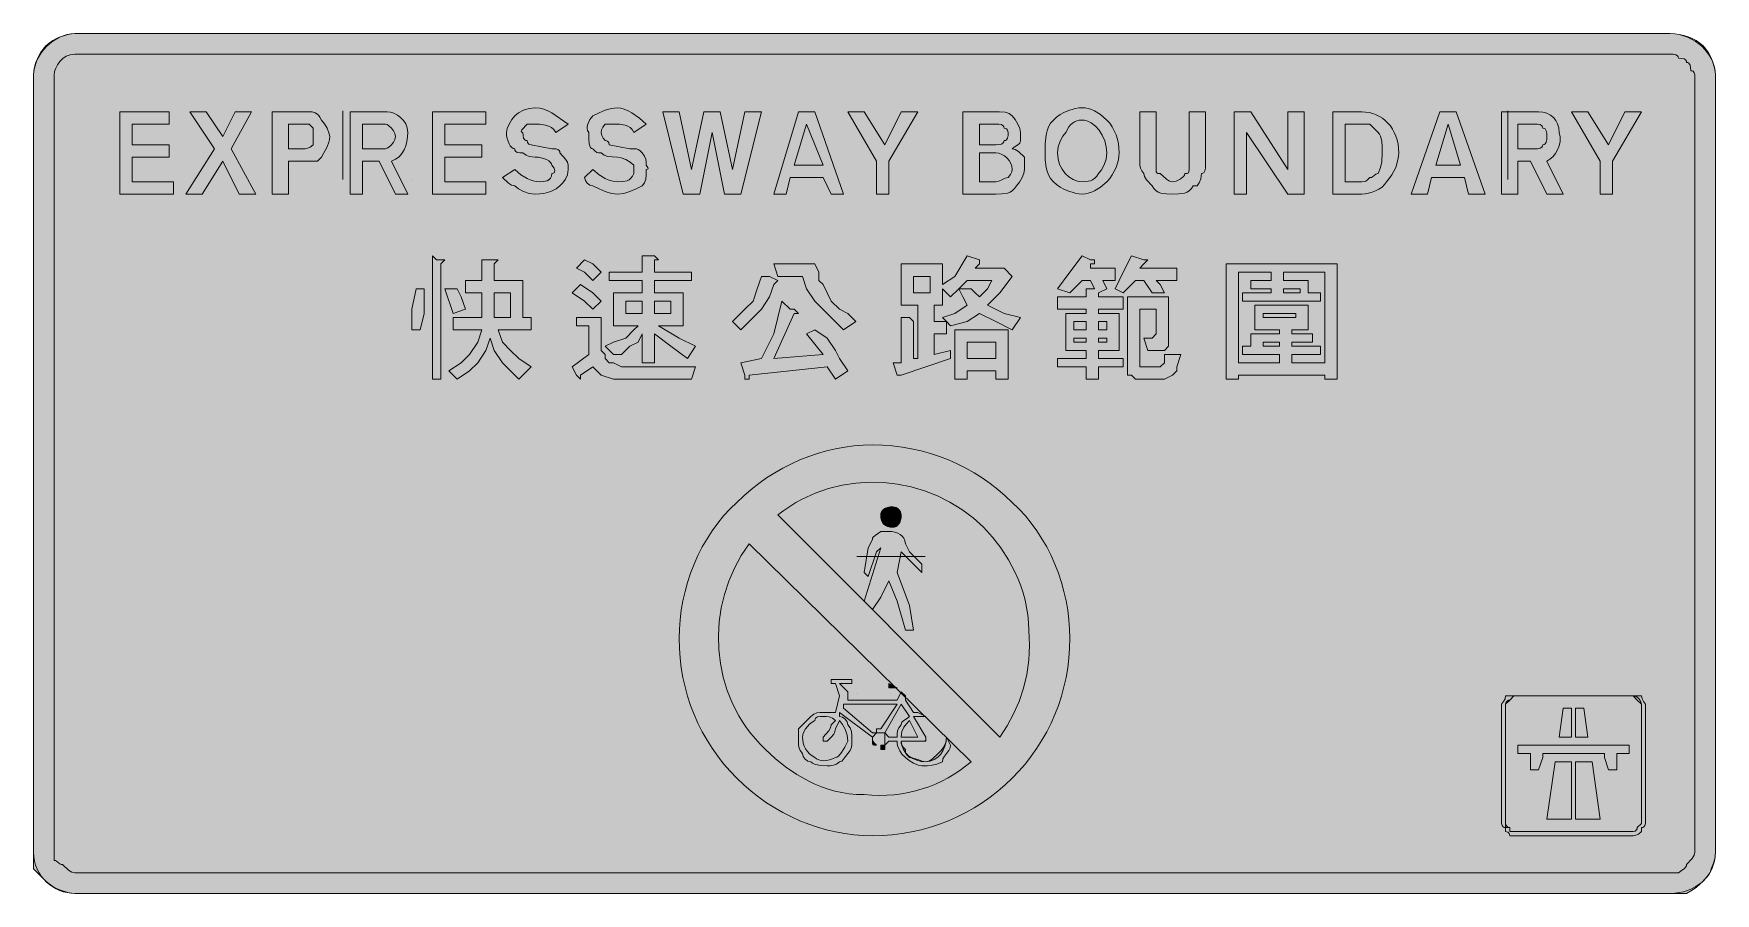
# Model space of a CAD drawing. Header units: metres. Extents: x 38 to 529, y 10 to 261.
import ezdxf

# ---------------------------------------------------------------- set-up
doc = ezdxf.new("R2010")
doc.units = ezdxf.units.M
for name, color, linetype, true_color in [('FILL_BLACK_000000', 7, 'Continuous', 0x000000), ('FILL_BLUE_0000FF', 7, 'Continuous', 0x0000ff), ('FILL_RED_FF0000', 7, 'Continuous', 0xff0000), ('FILL_WHITE_FFFFFF', 7, 'Continuous', 0xffffff), ('STROKE_BLACK_000000', 7, 'Continuous', 0x000000), ('STROKE_BLUE_0000FF', 7, 'Continuous', 0x0000ff), ('STROKE_WHITE_FFFFFF', 7, 'Continuous', 0xffffff)]:
    doc.layers.add(name, color=color, linetype=linetype, true_color=true_color)

msp = doc.modelspace()

# ---------------------------------------------------------------- hatches: boundary and pattern name
at = {"layer": 'FILL_BLACK_000000', "true_color": 0x000000}
h = msp.add_hatch(color=7, dxfattribs=at)
h.dxf.hatch_style = 1
h.paths.add_polyline_path([(291.4, 119.64), (291.24, 118.91), (291.01, 118.29), (290.7, 117.78), (290.34, 117.39), (289.93, 117.11), (289.5, 116.94), (289.05, 116.88), (288.21, 116.94), (287.48, 117.11), (286.86, 117.39), (286.35, 117.78), (285.96, 118.29), (285.68, 118.91), (285.51, 119.64), (285.45, 120.48), (285.51, 120.93), (285.68, 121.36), (285.96, 121.77), (286.35, 122.13), (286.86, 122.44), (287.48, 122.67), (288.21, 122.83), (289.05, 122.88), (289.93, 122.67), (290.7, 122.13), (291.24, 121.36), (291.45, 120.48), (291.4, 119.64)])
h = msp.add_hatch(color=7, dxfattribs=at)
h.dxf.hatch_style = 1
h.paths.add_polyline_path([(295.05, 86.88), (292.65, 86.88), (290.25, 95.28), (287.85, 101.28), (285.45, 96.48), (283.05, 92.88), (280.65, 95.28), (285.45, 110.88), (284.25, 109.68), (281.85, 102.48), (280.65, 103.68), (281.85, 110.88), (283.05, 113.28), (283.1, 113.68), (283.26, 113.99), (283.8, 114.48), (284.57, 114.97), (285.45, 115.68), (287.85, 115.68), (288.75, 115.62), (289.61, 115.45), (290.42, 115.17), (291.15, 114.78), (291.76, 114.27), (292.24, 113.65), (292.54, 112.92), (292.65, 112.08), (293.85, 109.68), (297.45, 106.08), (297.45, 103.68), (292.65, 108.48), (291.45, 109.68), (290.25, 103.68), (293.85, 94.08), (295.05, 86.88)])
h = msp.add_hatch(color=7, dxfattribs=at)
h.dxf.hatch_style = 1
h.paths.add_polyline_path([(296.25, 62.88), (298.65, 61.68), (296.25, 61.68), (295.05, 61.68), (298.65, 55.68), (298.65, 54.48), (297.45, 54.48), (291.45, 54.48), (291.47, 53.77), (291.6, 53.28), (291.96, 52.79), (292.65, 52.08), (292.67, 51.37), (292.8, 50.88), (293.16, 50.39), (293.85, 49.68), (294.94, 49.49), (296.25, 49.08), (297.56, 48.67), (298.65, 48.48), (299.55, 48.69), (300.45, 49.23), (302.25, 50.88), (303.13, 51.8), (303.9, 52.83), (304.44, 54.09), (304.6, 54.83), (304.65, 55.68), (305.85, 53.28), (305.7, 52.53), (305.34, 51.76), (304.65, 50.88), (304.05, 50.13), (303.64, 49.36), (303.45, 48.48), (301.84, 47.79), (300.45, 47.43), (299.06, 47.3), (297.45, 47.28), (296.36, 47.49), (295.05, 48.03), (293.74, 48.8), (292.65, 49.68), (291.77, 50.6), (291, 51.63), (290.46, 52.89), (290.3, 53.63), (290.25, 54.48), (287.85, 54.48), (286.65, 53.28), (286.65, 54.48), (286.65, 55.68), (286.65, 56.88), (285.45, 56.88), (284.25, 56.88), (283.05, 55.68), (273.45, 62.88), (273.45, 61.68), (274.33, 61.47), (275.1, 60.93), (275.64, 60.16), (275.85, 59.28), (276.54, 58.36), (276.9, 57.33), (277.03, 56.07), (277.05, 54.48), (277.03, 53.58), (276.9, 52.68), (276.54, 51.78), (275.85, 50.88), (275.14, 50), (274.65, 49.23), (274.16, 48.69), (273.85, 48.53), (273.45, 48.48), (272.55, 47.79), (271.65, 47.43), (270.75, 47.3), (269.85, 47.28), (267.45, 47.43), (266.14, 47.79), (265.55, 48.08), (265.05, 48.48), (264.17, 48.69), (263.4, 49.23), (262.86, 50), (262.65, 50.88), (261.96, 51.78), (261.6, 52.68), (261.47, 53.58), (261.45, 54.48), (261.45, 58.08), (265.05, 61.68), (265.95, 62.37), (266.85, 62.73), (267.75, 62.86), (268.65, 62.88), (272.25, 62.88), (273.45, 67.68), (272.25, 71.28), (271.05, 71.28), (271.05, 72.48), (272.25, 72.48), (277.05, 72.48), (277.05, 71.28), (273.45, 71.28), (275.85, 68.88), (275.85, 66.48), (290.25, 66.48), (291.45, 68.88), (292.65, 67.68), (292.65, 66.48), (295.05, 62.88), (296.25, 62.88)])
h.paths.add_polyline_path([(287.85, 55.68), (290.25, 55.68), (290.27, 56.58), (290.4, 57.48), (290.76, 58.38), (291.45, 59.28), (291.5, 59.68), (291.66, 59.99), (292.2, 60.48), (292.97, 60.97), (293.85, 61.68), (291.45, 65.28), (286.65, 56.88), (287.85, 55.68)], flags=16)
h.paths.add_polyline_path([(284.25, 58.08), (285.45, 58.08), (290.25, 65.28), (274.65, 65.28), (274.65, 64.08), (283.05, 56.88), (284.25, 56.88), (284.25, 58.08)], flags=16)
h.paths.add_polyline_path([(292.2, 58.53), (291.66, 57.27), (291.5, 56.53), (291.45, 55.68), (296.25, 55.68), (293.85, 60.48), (292.97, 59.56), (292.2, 58.53)], flags=16)
h.paths.add_polyline_path([(270.84, 58.38), (271.05, 59.28), (272.25, 60.48), (271.35, 61.17), (270.45, 61.53), (269.55, 61.66), (268.65, 61.68), (267.77, 61.66), (267, 61.53), (266.46, 61.17), (266.3, 60.88), (266.25, 60.48), (265.41, 59.98), (264.68, 59.39), (264.06, 58.75), (263.55, 58.08), (262.88, 56.77), (262.65, 55.68), (262.71, 54.78), (262.88, 53.9), (263.16, 53.04), (263.55, 52.23), (264.06, 51.47), (264.68, 50.79), (265.41, 50.18), (266.25, 49.68), (266.75, 49.29), (267.36, 49.01), (268.04, 48.84), (268.8, 48.78), (269.61, 48.84), (270.47, 49.01), (271.35, 49.29), (272.25, 49.68), (272.7, 49.79), (273.15, 50.09), (274.05, 51.18), (274.95, 52.72), (275.85, 54.48), (275.64, 56.26), (275.1, 57.93), (274.33, 59.37), (273.45, 60.48), (272.25, 58.08), (272.1, 57.33), (271.74, 56.56), (271.05, 55.68), (269.85, 54.48), (268.65, 54.48), (268.65, 55.68), (270.3, 57.48), (270.84, 58.38)], flags=16)
h = msp.add_hatch(color=7, dxfattribs=at)
h.dxf.hatch_style = 1
h.paths.add_polyline_path([(287.85, 71.28), (290.25, 70.08), (287.85, 70.08), (287.85, 71.28)])
h = msp.add_hatch(color=7, dxfattribs=at)
h.dxf.hatch_style = 1
h.paths.add_polyline_path([(283.07, 53.79), (283.05, 54.48), (283.05, 55.68), (283.07, 54.97), (283.2, 54.48), (283.56, 53.99), (284.25, 53.28), (283.56, 53.3), (283.2, 53.43), (283.07, 53.79)])
h = msp.add_hatch(color=7, dxfattribs=at)
h.dxf.hatch_style = 1
h.paths.add_polyline_path([(285.45, 53.28), (286.65, 53.28), (286.65, 52.08), (285.45, 52.08), (285.45, 53.28)])
at = {"layer": 'FILL_BLUE_0000FF', "true_color": 0x0000ff}
h = msp.add_hatch(color=7, dxfattribs=at)
h.dxf.hatch_style = 1
h.paths.add_polyline_path([(515.85, 254.88), (516.73, 254.86), (517.5, 254.73), (518.04, 254.37), (518.2, 254.08), (518.25, 253.68), (519.13, 253.66), (519.9, 253.53), (520.44, 253.17), (520.6, 252.88), (520.65, 252.48), (521.05, 252.43), (521.34, 252.27), (521.7, 251.73), (521.83, 250.96), (521.85, 250.08), (522.25, 250.03), (522.54, 249.89), (522.9, 249.48), (523.05, 248.88), (523.05, 22.08), (522.84, 21.18), (522.3, 20.28), (520.65, 18.48), (520.6, 18.08), (520.44, 17.77), (519.9, 17.28), (519.13, 16.79), (518.25, 16.08), (515.85, 16.08), (50.25, 16.08), (49.35, 16.29), (48.45, 16.83), (46.65, 18.48), (46.25, 18.53), (45.94, 18.67), (45.45, 19.08), (44.96, 19.49), (44.65, 19.63), (44.25, 19.68), (44.25, 22.08), (44.25, 248.88), (44.36, 249.83), (44.68, 250.83), (45.2, 251.83), (45.9, 252.78), (46.77, 253.61), (47.79, 254.28), (48.96, 254.72), (50.25, 254.88), (515.85, 254.88)])
at = {"layer": 'FILL_RED_FF0000', "true_color": 0xff0000}
h = msp.add_hatch(color=7, dxfattribs=at)
h.dxf.hatch_style = 1
h.paths.add_polyline_path([(340.58, 81.57), (340.37, 78.69), (340.03, 75.85), (339.54, 73.04), (338.93, 70.28), (338.18, 67.56), (337.31, 64.9), (336.3, 62.28), (335.17, 59.72), (333.91, 57.22), (332.53, 54.79), (331.03, 52.42), (329.41, 50.12), (327.67, 47.89), (325.82, 45.75), (323.85, 43.68), (321.78, 41.71), (319.64, 39.86), (317.41, 38.12), (315.11, 36.5), (312.74, 35), (310.31, 33.62), (307.81, 32.36), (305.25, 31.23), (302.63, 30.22), (299.97, 29.35), (297.25, 28.6), (294.49, 27.99), (291.68, 27.5), (288.84, 27.16), (285.96, 26.95), (283.05, 26.88), (280.35, 26.95), (277.66, 27.16), (274.97, 27.5), (272.31, 27.99), (269.66, 28.6), (267.04, 29.35), (264.45, 30.22), (261.9, 31.23), (259.39, 32.36), (256.93, 33.62), (254.52, 35), (252.17, 36.5), (249.88, 38.12), (247.66, 39.86), (245.52, 41.71), (243.45, 43.68), (241.48, 45.75), (239.63, 47.89), (237.89, 50.12), (236.27, 52.42), (234.77, 54.79), (233.39, 57.22), (232.13, 59.72), (231, 62.28), (229.99, 64.9), (229.12, 67.56), (228.37, 70.28), (227.76, 73.04), (227.27, 75.85), (226.93, 78.69), (226.72, 81.57), (226.65, 84.48), (226.72, 87.19), (226.93, 89.92), (227.27, 92.66), (227.76, 95.39), (228.37, 98.11), (229.12, 100.81), (229.99, 103.47), (231, 106.08), (232.13, 108.64), (233.39, 111.13), (234.77, 113.54), (236.27, 115.87), (237.89, 118.09), (239.63, 120.21), (241.48, 122.21), (243.45, 124.08), (245.52, 126.05), (247.66, 127.9), (249.88, 129.64), (252.17, 131.26), (254.52, 132.76), (256.93, 134.14), (259.39, 135.4), (261.9, 136.53), (264.45, 137.54), (267.04, 138.41), (269.66, 139.16), (272.31, 139.77), (274.97, 140.26), (277.66, 140.6), (280.35, 140.81), (283.05, 140.88), (285.96, 140.81), (288.84, 140.6), (291.68, 140.26), (294.49, 139.77), (297.25, 139.16), (299.97, 138.41), (302.63, 137.54), (305.25, 136.53), (307.81, 135.4), (310.31, 134.14), (312.74, 132.76), (315.11, 131.26), (317.41, 129.64), (319.64, 127.9), (321.78, 126.05), (323.85, 124.08), (325.82, 122.21), (327.67, 120.21), (329.41, 118.09), (331.03, 115.87), (332.53, 113.54), (333.91, 111.13), (335.17, 108.64), (336.3, 106.08), (337.31, 103.47), (338.18, 100.81), (338.93, 98.11), (339.54, 95.39), (340.03, 92.66), (340.37, 89.92), (340.58, 87.19), (340.65, 84.48), (340.58, 81.57)])
h = msp.add_hatch(color=7, dxfattribs=at)
h.dxf.hatch_style = 1
h.paths.add_polyline_path([(507.45, 67.68), (507.64, 66.8), (508.05, 66.03), (508.65, 65.28), (508.65, 30.48), (508.5, 29.88), (508.14, 29.47), (507.85, 29.33), (507.45, 29.28), (507.45, 28.08), (506.57, 27.39), (505.8, 27.03), (505.05, 26.88), (470.25, 26.88), (469.05, 26.88), (469, 27.28), (468.86, 27.57), (468.45, 27.93), (467.85, 28.08), (467.85, 29.28), (467.45, 29.33), (467.16, 29.47), (466.8, 29.88), (466.65, 30.48), (466.65, 65.28), (467.25, 66.03), (467.66, 66.8), (467.85, 67.68), (470.25, 67.68), (469.05, 66.48), (467.85, 65.28), (467.85, 30.48), (468, 29.88), (468.36, 29.47), (468.65, 29.33), (469.05, 29.28), (469.05, 28.08), (470.25, 28.08), (505.05, 28.08), (505.65, 28.23), (506.06, 28.59), (506.2, 28.88), (506.25, 29.28), (507.45, 30.48), (507.45, 65.28), (507.24, 66.16), (506.7, 66.93), (505.93, 67.47), (505.05, 67.68), (506.25, 67.68), (507.45, 67.68)])
h = msp.add_hatch(color=7, dxfattribs=at)
h.dxf.hatch_style = 1
h.paths.add_polyline_path([(483.45, 55.68), (484.65, 64.08), (487.05, 64.08), (487.05, 55.68), (483.45, 55.68)])
h = msp.add_hatch(color=7, dxfattribs=at)
h.dxf.hatch_style = 1
h.paths.add_polyline_path([(488.25, 64.08), (490.65, 64.08), (491.85, 55.68), (488.25, 55.68), (488.25, 64.08)])
h = msp.add_hatch(color=7, dxfattribs=at)
h.dxf.hatch_style = 1
h.paths.add_polyline_path([(503.85, 50.88), (501.45, 50.88), (500.25, 50.88), (500.25, 49.68), (500.25, 46.08), (497.85, 46.08), (496.65, 49.68), (496.65, 50.88), (495.45, 50.88), (479.85, 50.88), (478.65, 50.88), (478.65, 49.68), (477.45, 46.08), (475.05, 46.08), (475.05, 49.68), (475.05, 50.88), (473.85, 50.88), (471.45, 50.88), (471.45, 53.28), (503.85, 53.28), (503.85, 50.88)])
h = msp.add_hatch(color=7, dxfattribs=at)
h.dxf.hatch_style = 1
h.paths.add_polyline_path([(487.05, 48.48), (487.05, 31.68), (479.85, 31.68), (482.25, 48.48), (487.05, 48.48)])
h = msp.add_hatch(color=7, dxfattribs=at)
h.dxf.hatch_style = 1
h.paths.add_polyline_path([(495.45, 31.68), (488.25, 31.68), (488.25, 48.48), (493.05, 48.48), (495.45, 31.68)])
at = {"layer": 'FILL_WHITE_FFFFFF', "true_color": 0xffffff}
h = msp.add_hatch(color=7, dxfattribs=at)
h.dxf.hatch_style = 1
h.paths.add_polyline_path([(515.85, 260.88), (517.2, 260.82), (518.53, 260.65), (519.84, 260.37), (521.1, 259.98), (522.31, 259.47), (523.44, 258.86), (524.5, 258.12), (525.45, 257.28), (526.29, 256.33), (527.03, 255.29), (527.64, 254.2), (528.15, 253.08), (528.83, 250.87), (528.99, 249.83), (529.05, 248.88), (529.05, 22.08), (529.03, 21.16), (528.9, 20.13), (528.54, 18.87), (527.85, 17.28), (527.64, 16.38), (527.1, 15.48), (525.45, 13.68), (523.5, 11.88), (522.24, 10.98), (520.65, 10.08), (515.85, 10.08), (50.25, 10.08), (49.3, 10.14), (48.26, 10.3), (46.05, 10.98), (44.93, 11.49), (43.84, 12.11), (42.8, 12.84), (41.85, 13.68), (38.25, 17.28), (38.25, 22.08), (38.25, 248.88), (38.31, 249.83), (38.48, 250.87), (39.15, 253.08), (39.66, 254.2), (40.28, 255.29), (41.01, 256.33), (41.85, 257.28), (42.8, 258.12), (43.84, 258.86), (44.93, 259.47), (46.05, 259.98), (48.26, 260.65), (49.3, 260.82), (50.25, 260.88), (515.85, 260.88)])
h = msp.add_hatch(color=7, dxfattribs=at)
h.dxf.hatch_style = 1
h.paths.add_polyline_path([(63.45, 238.08), (77.85, 238.08), (77.85, 234.48), (67.05, 234.48), (67.05, 228.48), (77.85, 228.48), (77.85, 224.88), (67.05, 224.88), (67.05, 217.68), (79.05, 217.68), (79.05, 214.08), (63.45, 214.08), (63.45, 238.08)])
h = msp.add_hatch(color=7, dxfattribs=at)
h.dxf.hatch_style = 1
h.paths.add_polyline_path([(103.05, 214.08), (98.25, 214.08), (93.45, 223.68), (87.45, 214.08), (82.65, 214.08), (91.05, 227.28), (83.85, 238.08), (88.65, 238.08), (93.45, 230.88), (97.05, 238.08), (101.85, 238.08), (95.85, 227.28), (103.05, 214.08)])
h = msp.add_hatch(color=7, dxfattribs=at)
h.dxf.hatch_style = 1
h.paths.add_polyline_path([(120.45, 237.78), (120.9, 237.49), (121.35, 237.07), (121.8, 236.47), (122.25, 235.68), (123.13, 234.59), (123.9, 233.28), (124.44, 231.97), (124.65, 230.88), (124.6, 230.03), (124.44, 229.27), (123.9, 227.88), (122.25, 224.88), (121.05, 223.68), (118.65, 223.68), (112.65, 223.68), (112.65, 214.08), (107.85, 214.08), (107.85, 238.08), (118.65, 238.08), (119.55, 238.04), (120.45, 237.78)])
h.paths.add_polyline_path([(117.45, 227.28), (118.2, 227.43), (118.97, 227.79), (119.85, 228.48), (119.85, 230.88), (119.85, 233.28), (118.65, 234.48), (117.45, 234.48), (112.65, 234.48), (112.65, 227.28), (117.45, 227.28)], flags=16)
h = msp.add_hatch(color=7, dxfattribs=at)
h.dxf.hatch_style = 1
h.paths.add_polyline_path([(139.05, 223.68), (134.25, 223.68), (134.25, 214.08), (130.65, 214.08), (130.65, 238.08), (141.45, 238.08), (142.4, 237.97), (143.4, 237.65), (144.4, 237.13), (145.35, 236.43), (146.18, 235.56), (146.85, 234.54), (147.29, 233.37), (147.45, 232.08), (147.39, 230.73), (147.21, 229.42), (146.88, 228.16), (146.4, 226.98), (145.75, 225.92), (144.92, 224.99), (143.89, 224.24), (142.65, 223.68), (147.45, 214.08), (143.85, 214.08), (139.05, 223.68)])
h.paths.add_polyline_path([(140.96, 227.3), (141.45, 227.43), (141.94, 227.79), (142.65, 228.48), (143.25, 229.23), (143.66, 230), (143.85, 230.88), (143.66, 231.76), (143.25, 232.53), (142.65, 233.28), (141.94, 233.97), (141.45, 234.33), (140.96, 234.46), (140.25, 234.48), (134.25, 234.48), (134.25, 227.28), (140.25, 227.28), (140.96, 227.3)], flags=16)
h = msp.add_hatch(color=7, dxfattribs=at)
h.dxf.hatch_style = 1
h.paths.add_polyline_path([(154.65, 238.08), (170.25, 238.08), (170.25, 234.48), (158.25, 234.48), (158.25, 228.48), (169.05, 228.48), (169.05, 224.88), (158.25, 224.88), (158.25, 217.68), (170.25, 217.68), (170.25, 214.08), (154.65, 214.08), (154.65, 238.08)])
h = msp.add_hatch(color=7, dxfattribs=at)
h.dxf.hatch_style = 1
h.paths.add_polyline_path([(194.2, 220.43), (194.04, 219.69), (193.5, 218.43), (192.73, 217.4), (191.85, 216.48), (190.73, 215.6), (189.15, 214.83), (187.13, 214.29), (185.94, 214.13), (184.65, 214.08), (182.87, 214.29), (181.2, 214.83), (179.76, 215.6), (178.65, 216.48), (177.75, 216.69), (176.85, 217.23), (175.05, 218.88), (178.65, 221.28), (180.45, 219.71), (182.25, 218.58), (183.15, 218.19), (184.05, 217.9), (184.95, 217.74), (185.85, 217.68), (186.92, 217.72), (188.1, 217.98), (188.63, 218.27), (189.06, 218.69), (189.34, 219.29), (189.45, 220.08), (189.84, 220.13), (190.13, 220.29), (190.29, 220.52), (190.35, 220.83), (190.13, 221.6), (189.45, 222.48), (189.34, 222.93), (189.04, 223.36), (188.56, 223.77), (187.95, 224.13), (186.41, 224.67), (185.55, 224.83), (184.65, 224.88), (183.75, 224.9), (182.85, 225.03), (181.95, 225.39), (181.05, 226.08), (180.17, 226.1), (179.4, 226.23), (178.86, 226.59), (178.7, 226.88), (178.65, 227.28), (178.2, 227.39), (177.77, 227.69), (177.36, 228.17), (177, 228.78), (176.46, 230.32), (176.3, 231.18), (176.25, 232.08), (176.46, 233.17), (177, 234.48), (177.77, 235.79), (178.65, 236.88), (179.76, 237.76), (181.2, 238.53), (182.87, 239.07), (184.65, 239.28), (185.95, 239.17), (187.16, 238.87), (188.32, 238.39), (189.45, 237.78), (194.25, 234.48), (190.65, 232.08), (190.1, 232.87), (189.38, 233.47), (188.54, 233.89), (187.65, 234.18), (185.93, 234.44), (184.65, 234.48), (182.25, 234.48), (180.75, 232.83), (180.59, 232.52), (180.56, 232.29), (180.71, 232.13), (181.05, 232.08), (181.07, 231.2), (181.2, 230.43), (181.56, 229.89), (181.85, 229.73), (182.25, 229.68), (182.4, 229.08), (182.76, 228.67), (183.05, 228.53), (183.45, 228.48), (189.45, 227.28), (190.65, 227.28), (191.25, 227.13), (191.66, 226.77), (191.8, 226.48), (191.85, 226.08), (193.5, 224.28), (194.04, 223.38), (194.25, 222.48), (194.25, 221.28), (194.2, 220.43)])
h = msp.add_hatch(color=7, dxfattribs=at)
h.dxf.hatch_style = 1
h.paths.add_polyline_path([(217.03, 219.69), (216.9, 218.43), (216.54, 217.4), (215.85, 216.48), (214.05, 215.6), (212.25, 214.83), (210.45, 214.29), (208.65, 214.08), (206.85, 214.29), (205.05, 214.83), (203.25, 215.6), (201.45, 216.48), (200.57, 216.69), (199.8, 217.23), (199.26, 218), (199.05, 218.88), (201.45, 221.28), (203.25, 219.71), (205.05, 218.58), (205.95, 218.19), (206.85, 217.9), (207.75, 217.74), (208.65, 217.68), (210.24, 217.72), (211.5, 217.98), (212.04, 218.27), (212.53, 218.69), (213, 219.29), (213.45, 220.08), (213.45, 222.48), (212.36, 223.36), (211.05, 224.13), (209.74, 224.67), (208.65, 224.88), (207.06, 224.9), (205.8, 225.03), (204.77, 225.39), (203.85, 226.08), (203.14, 226.1), (202.65, 226.23), (202.16, 226.59), (201.45, 227.28), (201.05, 227.39), (200.76, 227.69), (200.54, 228.17), (200.4, 228.78), (200.27, 230.32), (200.25, 232.08), (199.91, 232.58), (199.76, 233.17), (199.79, 233.81), (199.95, 234.48), (200.59, 235.79), (201.45, 236.88), (203.25, 237.76), (205.05, 238.53), (206.85, 239.07), (208.65, 239.28), (209.6, 239.17), (210.64, 238.87), (211.73, 238.39), (212.85, 237.78), (215.06, 236.24), (217.05, 234.48), (213.45, 232.08), (212.95, 232.87), (212.34, 233.47), (211.66, 233.89), (210.9, 234.18), (209.23, 234.44), (207.45, 234.48), (205.05, 234.48), (204.36, 233.6), (204, 232.83), (203.85, 232.08), (204.04, 231.2), (204.45, 230.43), (205.05, 229.68), (205.45, 229.63), (205.74, 229.49), (206.1, 229.08), (206.25, 228.48), (212.25, 227.28), (213.45, 227.28), (214.16, 227.26), (214.65, 227.13), (215.14, 226.77), (215.85, 226.08), (216.54, 225.18), (216.9, 224.28), (217.03, 223.38), (217.05, 222.48), (217.5, 221.88), (217.56, 221.47), (217.39, 221.33), (217.05, 221.28), (217.03, 219.69)])
h = msp.add_hatch(color=7, dxfattribs=at)
h.dxf.hatch_style = 1
h.paths.add_polyline_path([(221.85, 238.08), (226.65, 238.08), (230.25, 221.28), (233.85, 238.08), (238.65, 238.08), (242.25, 221.28), (245.85, 238.08), (250.65, 238.08), (244.65, 214.08), (239.85, 214.08), (236.25, 232.08), (232.65, 214.08), (227.85, 214.08), (221.85, 238.08)])
h = msp.add_hatch(color=7, dxfattribs=at)
h.dxf.hatch_style = 1
h.paths.add_polyline_path([(274.65, 214.08), (271.05, 214.08), (268.65, 218.88), (259.05, 218.88), (257.85, 214.08), (254.25, 214.08), (261.45, 238.08), (266.25, 238.08), (274.65, 214.08)])
h.paths.add_polyline_path([(260.25, 222.48), (268.65, 222.48), (263.85, 234.48), (260.25, 222.48)], flags=16)
h = msp.add_hatch(color=7, dxfattribs=at)
h.dxf.hatch_style = 1
h.paths.add_polyline_path([(280.65, 238.08), (286.65, 228.48), (291.45, 238.08), (296.25, 238.08), (287.85, 223.68), (287.85, 214.08), (284.25, 214.08), (284.25, 223.68), (275.85, 238.08), (280.65, 238.08)])
h = msp.add_hatch(color=7, dxfattribs=at)
h.dxf.hatch_style = 1
h.paths.add_polyline_path([(327.45, 224.88), (327.45, 221.28), (327.24, 220.19), (326.7, 218.88), (325.93, 217.57), (325.05, 216.48), (324.55, 215.69), (323.94, 215.09), (323.26, 214.67), (322.5, 214.38), (320.83, 214.12), (319.05, 214.08), (309.45, 214.08), (309.45, 238.08), (317.85, 238.08), (320.14, 238.06), (321.75, 237.93), (322.91, 237.57), (323.85, 236.88), (324.73, 235.79), (325.5, 234.48), (326.04, 233.17), (326.25, 232.08), (326.25, 229.68), (326.2, 229.28), (326.04, 228.97), (325.5, 228.48), (324.73, 227.99), (323.85, 227.28), (324.75, 227.07), (325.65, 226.53), (327.45, 224.88)])
h.paths.add_polyline_path([(320.7, 228.63), (321.24, 228.99), (321.4, 229.28), (321.45, 229.68), (321.85, 229.73), (322.14, 229.89), (322.5, 230.43), (322.63, 231.2), (322.65, 232.08), (322.5, 232.68), (322.14, 233.09), (321.85, 233.23), (321.45, 233.28), (321.4, 233.68), (321.24, 233.97), (320.7, 234.33), (319.93, 234.46), (319.05, 234.48), (314.25, 234.48), (314.25, 228.48), (319.05, 228.48), (319.93, 228.5), (320.7, 228.63)], flags=16)
h.paths.add_polyline_path([(320.85, 218.28), (321.75, 218.69), (322.65, 218.88), (323.34, 219.76), (323.7, 220.53), (323.85, 221.28), (323.74, 222.18), (323.44, 223.04), (322.96, 223.85), (322.35, 224.58), (321.62, 225.19), (320.81, 225.67), (319.95, 225.97), (319.05, 226.08), (314.25, 226.08), (314.25, 217.68), (319.05, 217.68), (319.95, 217.87), (320.85, 218.28)], flags=16)
h = msp.add_hatch(color=7, dxfattribs=at)
h.dxf.hatch_style = 1
h.paths.add_polyline_path([(346.05, 239.06), (346.95, 238.77), (347.85, 238.38), (349.65, 237.26), (351.45, 235.68), (352.29, 234.73), (353.03, 233.67), (353.64, 232.54), (354.15, 231.33), (354.54, 230.07), (354.83, 228.76), (354.99, 227.43), (355.05, 226.08), (354.99, 225.13), (354.83, 224.09), (354.15, 221.88), (353.64, 220.76), (353.03, 219.67), (352.29, 218.63), (351.45, 217.68), (349.65, 216.11), (347.85, 214.98), (346.95, 214.59), (346.05, 214.31), (345.15, 214.14), (344.25, 214.08), (343.3, 214.14), (342.26, 214.31), (340.05, 214.98), (338.93, 215.49), (337.84, 216.11), (336.8, 216.84), (335.85, 217.68), (335.06, 218.63), (334.46, 219.67), (334.04, 220.76), (333.75, 221.88), (333.49, 224.09), (333.45, 226.08), (333.49, 228.76), (333.75, 231.33), (334.04, 232.54), (334.46, 233.67), (335.06, 234.73), (335.85, 235.68), (336.8, 236.52), (337.84, 237.26), (338.93, 237.87), (340.05, 238.38), (342.26, 239.06), (343.3, 239.22), (344.25, 239.28), (345.15, 239.22), (346.05, 239.06)])
h.paths.add_polyline_path([(342.66, 235.45), (341.99, 235.17), (341.4, 234.78), (340.86, 234.27), (340.37, 233.65), (339.45, 232.08), (338.57, 230.97), (337.8, 229.53), (337.26, 227.86), (337.05, 226.08), (337.21, 224.34), (337.67, 222.74), (338.38, 221.31), (339.3, 220.08), (340.39, 219.07), (341.61, 218.32), (342.91, 217.84), (344.25, 217.68), (345.34, 217.72), (346.65, 217.98), (347.32, 218.27), (347.96, 218.69), (348.55, 219.29), (349.05, 220.08), (349.93, 221.19), (350.7, 222.63), (351.24, 224.3), (351.45, 226.08), (351.29, 227.87), (350.83, 229.61), (350.12, 231.23), (349.2, 232.68), (348.11, 233.91), (346.89, 234.85), (345.59, 235.46), (344.92, 235.62), (344.25, 235.68), (343.4, 235.62), (342.66, 235.45)], flags=16)
h = msp.add_hatch(color=7, dxfattribs=at)
h.dxf.hatch_style = 1
h.paths.add_polyline_path([(365.85, 222.48), (365.85, 221.28), (365.87, 220.59), (366, 220.23), (366.36, 220.1), (367.05, 220.08), (368.85, 218.43), (369.75, 217.89), (370.65, 217.68), (371.72, 217.89), (372.9, 218.43), (373.86, 219.2), (374.14, 219.63), (374.25, 220.08), (374.94, 220.1), (375.3, 220.23), (375.43, 220.59), (375.45, 221.28), (375.45, 222.48), (375.45, 238.08), (380.25, 238.08), (380.25, 222.48), (380.23, 221.6), (380.1, 220.83), (379.74, 220.29), (379.45, 220.13), (379.05, 220.08), (378.86, 218.5), (378.45, 217.38), (377.85, 216.48), (376.65, 216.48), (376.15, 215.69), (375.54, 215.09), (374.86, 214.67), (374.1, 214.38), (372.43, 214.12), (370.65, 214.08), (368.87, 214.12), (367.2, 214.38), (366.44, 214.67), (365.76, 215.09), (365.15, 215.69), (364.65, 216.48), (363, 218.28), (362.46, 219.18), (362.25, 220.08), (361.65, 220.83), (361.24, 221.6), (361.05, 222.48), (361.05, 238.08), (365.85, 238.08), (365.85, 222.48)])
h = msp.add_hatch(color=7, dxfattribs=at)
h.dxf.hatch_style = 1
h.paths.add_polyline_path([(392.25, 232.08), (392.25, 214.08), (388.65, 214.08), (388.65, 238.08), (393.45, 238.08), (404.25, 221.28), (404.25, 238.08), (409.05, 238.08), (409.05, 214.08), (404.25, 214.08), (392.25, 232.08)])
h = msp.add_hatch(color=7, dxfattribs=at)
h.dxf.hatch_style = 1
h.paths.add_polyline_path([(428.04, 237.86), (429.07, 237.59), (430.07, 237.22), (431.01, 236.75), (431.9, 236.18), (432.73, 235.52), (433.5, 234.78), (434.2, 233.95), (434.81, 233.04), (435.35, 232.05), (435.81, 230.99), (436.17, 229.86), (436.43, 228.66), (436.59, 227.4), (436.65, 226.08), (436.59, 225.13), (436.42, 224.09), (435.75, 221.88), (435.24, 220.76), (434.63, 219.67), (433.89, 218.63), (433.05, 217.68), (432.49, 216.84), (431.76, 216.11), (430.88, 215.49), (429.9, 214.98), (428.87, 214.59), (427.82, 214.31), (426.8, 214.14), (425.85, 214.08), (417.45, 214.08), (417.45, 238.08), (425.85, 238.08), (426.96, 238.02), (428.04, 237.86)])
h.paths.add_polyline_path([(421.05, 217.68), (425.85, 217.68), (426.56, 217.7), (427.05, 217.83), (427.54, 218.19), (428.25, 218.88), (428.65, 218.93), (428.96, 219.07), (429.45, 219.48), (429.94, 219.89), (430.25, 220.03), (430.65, 220.08), (431.34, 221.86), (431.7, 223.53), (431.85, 226.08), (431.83, 227.86), (431.7, 229.53), (431.34, 230.97), (431.05, 231.58), (430.65, 232.08), (428.25, 234.48), (425.85, 234.48), (421.05, 234.48), (421.05, 217.68)], flags=16)
h = msp.add_hatch(color=7, dxfattribs=at)
h.dxf.hatch_style = 1
h.paths.add_polyline_path([(461.85, 214.08), (457.05, 214.08), (455.85, 218.88), (446.25, 218.88), (445.05, 214.08), (440.25, 214.08), (448.65, 238.08), (453.45, 238.08), (461.85, 214.08)])
h.paths.add_polyline_path([(447.45, 222.48), (454.65, 222.48), (451.05, 234.48), (447.45, 222.48)], flags=16)
h = msp.add_hatch(color=7, dxfattribs=at)
h.dxf.hatch_style = 1
h.paths.add_polyline_path([(477.45, 238.08), (478.74, 237.97), (479.91, 237.65), (480.93, 237.13), (481.8, 236.43), (482.5, 235.56), (483.02, 234.54), (483.34, 233.37), (483.45, 232.08), (483.74, 230.73), (483.73, 229.42), (483.47, 228.16), (483, 226.98), (482.36, 225.92), (481.59, 224.99), (480.74, 224.24), (479.85, 223.68), (484.65, 214.08), (479.85, 214.08), (475.05, 223.68), (471.45, 223.68), (471.45, 214.08), (466.65, 214.08), (466.65, 238.08), (477.45, 238.08)])
h.paths.add_polyline_path([(477.13, 227.3), (477.9, 227.43), (478.44, 227.79), (478.6, 228.08), (478.65, 228.48), (479.05, 228.53), (479.34, 228.69), (479.7, 229.23), (479.83, 230), (479.85, 230.88), (479.83, 231.76), (479.7, 232.53), (479.34, 233.07), (479.05, 233.23), (478.65, 233.28), (478.6, 233.68), (478.44, 233.97), (477.9, 234.33), (477.13, 234.46), (476.25, 234.48), (471.45, 234.48), (471.45, 227.28), (476.25, 227.28), (477.13, 227.3)], flags=16)
h = msp.add_hatch(color=7, dxfattribs=at)
h.dxf.hatch_style = 1
h.paths.add_polyline_path([(491.85, 238.08), (497.85, 228.48), (502.65, 238.08), (507.45, 238.08), (499.05, 223.68), (499.05, 214.08), (495.45, 214.08), (495.45, 223.68), (487.05, 238.08), (491.85, 238.08)])
h = msp.add_hatch(color=7, dxfattribs=at)
h.dxf.hatch_style = 1
h.paths.add_polyline_path([(154.65, 196.08), (155.85, 194.88), (157.05, 194.88), (158.25, 194.88), (157.05, 193.68), (157.05, 160.08), (154.65, 160.08), (154.65, 196.08)])
h = msp.add_hatch(color=7, dxfattribs=at)
h.dxf.hatch_style = 1
h.paths.add_polyline_path([(169.05, 194.88), (172.65, 194.88), (173.85, 194.88), (172.65, 193.68), (172.65, 188.88), (181.05, 188.88), (181.05, 178.08), (183.45, 178.08), (183.45, 174.48), (173.85, 174.48), (175.05, 170.88), (177.45, 168.48), (179.85, 166.08), (183.45, 163.68), (179.85, 160.08), (177.45, 162.48), (175.05, 164.88), (172.65, 168.48), (171.45, 172.08), (170.25, 168.48), (167.85, 164.88), (165.45, 162.48), (161.85, 160.08), (159.45, 162.48), (163.05, 164.88), (165.45, 167.28), (167.85, 170.88), (169.05, 174.48), (160.65, 174.48), (160.65, 178.08), (169.05, 178.08), (169.05, 185.28), (164.25, 185.28), (164.25, 188.88), (169.05, 188.88), (169.05, 194.88)])
h.paths.add_polyline_path([(172.65, 185.28), (172.65, 178.08), (177.45, 178.08), (177.45, 185.28), (172.65, 185.28)], flags=16)
h = msp.add_hatch(color=7, dxfattribs=at)
h.dxf.hatch_style = 1
h.paths.add_polyline_path([(201.45, 193.68), (203.85, 191.28), (201.45, 188.88), (199.05, 191.28), (196.65, 192.48), (199.05, 194.88), (201.45, 193.68)])
h = msp.add_hatch(color=7, dxfattribs=at)
h.dxf.hatch_style = 1
h.paths.add_polyline_path([(219.45, 196.08), (220.65, 194.88), (219.45, 194.88), (219.45, 191.28), (230.25, 191.28), (230.25, 188.88), (219.45, 188.88), (219.45, 185.28), (227.85, 185.28), (227.85, 175.68), (220.65, 175.68), (226.65, 172.08), (231.45, 169.68), (229.05, 166.08), (224.25, 169.68), (219.45, 173.28), (219.45, 164.88), (215.85, 164.88), (215.85, 173.28), (214.65, 170.88), (212.25, 169.68), (209.85, 167.28), (207.45, 167.28), (205.05, 169.68), (207.45, 170.88), (211.05, 172.08), (213.45, 174.48), (214.65, 175.68), (207.45, 175.68), (207.45, 185.28), (215.85, 185.28), (215.85, 188.88), (206.25, 188.88), (206.25, 191.28), (215.85, 191.28), (215.85, 196.08), (219.45, 196.08)])
h.paths.add_polyline_path([(211.05, 182.88), (211.05, 179.28), (215.85, 179.28), (215.85, 182.88), (211.05, 182.88)], flags=16)
h.paths.add_polyline_path([(224.25, 182.88), (219.45, 182.88), (219.45, 179.28), (224.25, 179.28), (224.25, 182.88)], flags=16)
h = msp.add_hatch(color=7, dxfattribs=at)
h.dxf.hatch_style = 1
h.paths.add_polyline_path([(266.25, 193.68), (267.45, 191.28), (267.45, 188.88), (268.65, 187.68), (269.85, 185.28), (271.05, 182.88), (273.45, 180.48), (275.85, 179.28), (278.25, 176.88), (274.65, 174.48), (269.85, 179.28), (266.25, 182.88), (263.85, 186.48), (262.65, 190.08), (255.45, 190.08), (254.25, 193.68), (266.25, 193.68)])
h = msp.add_hatch(color=7, dxfattribs=at)
h.dxf.hatch_style = 1
h.paths.add_polyline_path([(301.05, 167.28), (305.85, 168.48), (305.85, 166.08), (291.45, 161.28), (290.25, 161.28), (289.05, 164.88), (291.45, 164.88), (291.45, 178.08), (293.85, 178.08), (295.05, 176.88), (295.05, 175.68), (295.05, 166.08), (296.25, 166.08), (296.25, 181.68), (291.45, 181.68), (291.45, 193.68), (303.45, 193.68), (303.45, 187.68), (307.05, 190.08), (310.65, 196.08), (314.25, 194.88), (314.25, 193.68), (313.05, 192.48), (321.45, 192.48), (323.85, 190.08), (320.25, 185.28), (316.65, 181.68), (321.45, 179.28), (326.25, 178.08), (323.85, 174.48), (319.05, 176.88), (314.25, 179.28), (310.65, 176.88), (305.85, 175.68), (304.65, 176.88), (304.65, 173.28), (301.05, 173.28), (301.05, 167.28)])
h.paths.add_polyline_path([(303.45, 178.08), (307.05, 179.28), (310.65, 181.68), (309.45, 184.08), (308.25, 186.48), (305.85, 184.08), (303.45, 186.48), (303.45, 181.68), (301.05, 181.68), (301.05, 176.88), (304.65, 176.88), (303.45, 178.08)], flags=16)
h.paths.add_polyline_path([(311.85, 186.48), (313.05, 185.28), (314.25, 184.08), (316.65, 186.48), (317.85, 188.88), (310.65, 188.88), (308.25, 186.48), (311.85, 186.48)], flags=16)
h.paths.add_polyline_path([(299.85, 190.08), (295.05, 190.08), (295.05, 185.28), (299.85, 185.28), (299.85, 190.08)], flags=16)
h = msp.add_hatch(color=7, dxfattribs=at)
h.dxf.hatch_style = 1
h.paths.add_polyline_path([(347.85, 193.68), (346.65, 193.68), (346.65, 192.48), (353.85, 192.48), (353.85, 188.88), (350.25, 188.88), (351.45, 186.48), (349.05, 185.28), (349.05, 184.08), (356.25, 184.08), (356.25, 180.48), (349.05, 180.48), (349.05, 179.28), (355.05, 179.28), (355.05, 168.48), (349.05, 168.48), (349.05, 166.08), (356.25, 166.08), (356.25, 163.68), (349.05, 163.68), (349.05, 160.08), (345.45, 160.08), (345.45, 163.68), (337.05, 163.68), (337.05, 166.08), (345.45, 166.08), (345.45, 168.48), (339.45, 168.48), (339.45, 179.28), (345.45, 179.28), (345.45, 180.48), (337.05, 180.48), (337.05, 184.08), (345.45, 184.08), (345.45, 186.48), (347.85, 186.48), (346.65, 188.88), (344.25, 188.88), (340.65, 185.28), (337.05, 186.48), (340.65, 191.28), (344.25, 196.08), (346.65, 194.88), (347.85, 194.88), (347.85, 193.68)])
h.paths.add_polyline_path([(351.45, 170.88), (351.45, 172.08), (349.05, 172.08), (349.05, 170.88), (351.45, 170.88)], flags=16)
h.paths.add_polyline_path([(341.85, 170.88), (345.45, 170.88), (345.45, 172.08), (341.85, 172.08), (341.85, 170.88)], flags=16)
h.paths.add_polyline_path([(349.05, 176.88), (349.05, 174.48), (351.45, 174.48), (351.45, 176.88), (349.05, 176.88)], flags=16)
h.paths.add_polyline_path([(345.45, 176.88), (341.85, 176.88), (341.85, 174.48), (345.45, 174.48), (345.45, 176.88)], flags=16)
h = msp.add_hatch(color=7, dxfattribs=at)
h.dxf.hatch_style = 1
h.paths.add_polyline_path([(356.25, 191.28), (358.65, 196.08), (362.25, 194.88), (363.45, 194.88), (362.25, 193.68), (361.05, 192.48), (371.85, 192.48), (371.85, 188.88), (365.85, 188.88), (367.05, 187.68), (368.25, 185.28), (364.65, 185.28), (362.25, 188.88), (359.85, 188.88), (356.25, 185.28), (353.85, 186.48), (356.25, 191.28)])
h = msp.add_hatch(color=7, dxfattribs=at)
h.dxf.hatch_style = 1
h.paths.add_polyline_path([(415.05, 161.28), (389.85, 161.28), (389.85, 160.08), (386.25, 160.08), (386.25, 193.68), (418.65, 193.68), (418.65, 160.08), (415.05, 160.08), (415.05, 161.28)])
h.paths.add_polyline_path([(401.85, 169.68), (401.85, 170.88), (397.05, 170.88), (397.05, 169.68), (401.85, 169.68)], flags=16)
h.paths.add_polyline_path([(403.05, 185.28), (407.85, 185.28), (407.85, 186.48), (403.05, 186.48), (403.05, 185.28)], flags=16)
h.paths.add_polyline_path([(397.05, 179.28), (397.05, 178.08), (406.65, 178.08), (406.65, 179.28), (397.05, 179.28)], flags=16)
h.paths.add_polyline_path([(389.85, 164.88), (401.85, 164.88), (401.85, 167.28), (391.05, 167.28), (391.05, 169.68), (393.45, 169.68), (393.45, 173.28), (401.85, 173.28), (401.85, 174.48), (394.65, 174.48), (394.65, 181.68), (410.25, 181.68), (410.25, 174.48), (405.45, 174.48), (405.45, 173.28), (411.45, 173.28), (411.45, 170.88), (405.45, 170.88), (405.45, 169.68), (413.85, 169.68), (413.85, 167.28), (405.45, 167.28), (405.45, 164.88), (415.05, 164.88), (415.05, 191.28), (403.05, 191.28), (403.05, 188.88), (410.25, 188.88), (410.25, 185.28), (413.85, 185.28), (413.85, 182.88), (391.05, 182.88), (391.05, 185.28), (399.45, 185.28), (399.45, 186.48), (393.45, 186.48), (393.45, 188.88), (399.45, 188.88), (399.45, 191.28), (389.85, 191.28), (389.85, 164.88)], flags=16)
h = msp.add_hatch(color=7, dxfattribs=at)
h.dxf.hatch_style = 1
h.paths.add_polyline_path([(201.45, 185.28), (203.85, 182.88), (201.45, 180.48), (199.05, 182.88), (195.45, 185.28), (197.85, 187.68), (201.45, 185.28)])
h = msp.add_hatch(color=7, dxfattribs=at)
h.dxf.hatch_style = 1
h.paths.add_polyline_path([(255.45, 188.88), (254.25, 187.68), (253.05, 184.08), (250.65, 180.48), (248.25, 178.08), (244.65, 174.48), (242.25, 176.88), (245.85, 180.48), (248.25, 182.88), (249.45, 186.48), (250.65, 190.08), (253.05, 190.08), (255.45, 188.88)])
h = msp.add_hatch(color=7, dxfattribs=at)
h.dxf.hatch_style = 1
h.paths.add_polyline_path([(148.65, 180.48), (149.85, 186.48), (152.25, 186.48), (152.25, 185.28), (152.25, 179.28), (151.05, 174.48), (148.65, 174.48), (148.65, 180.48)])
h = msp.add_hatch(color=7, dxfattribs=at)
h.dxf.hatch_style = 1
h.paths.add_polyline_path([(158.25, 186.48), (161.85, 186.48), (163.05, 184.08), (164.25, 180.48), (160.65, 179.28), (158.25, 186.48)])
h = msp.add_hatch(color=7, dxfattribs=at)
h.dxf.hatch_style = 1
h.paths.add_polyline_path([(260.25, 180.48), (261.45, 179.28), (260.25, 179.28), (254.25, 166.08), (268.65, 167.28), (263.85, 173.28), (266.25, 174.48), (269.85, 172.08), (272.25, 168.48), (273.45, 166.08), (275.85, 162.48), (272.25, 160.08), (269.85, 163.68), (247.05, 161.28), (247.05, 160.08), (245.85, 160.08), (245.85, 161.28), (244.65, 164.88), (250.65, 166.08), (254.25, 173.28), (256.65, 182.88), (259.05, 180.48), (260.25, 180.48)])
h = msp.add_hatch(color=7, dxfattribs=at)
h.dxf.hatch_style = 1
h.paths.add_polyline_path([(369.45, 184.08), (369.45, 173.28), (369.45, 170.88), (369.45, 169.68), (368.25, 168.48), (365.85, 168.48), (363.45, 168.48), (362.25, 172.08), (364.65, 172.08), (365.85, 173.28), (365.85, 180.48), (361.05, 180.48), (361.05, 164.88), (361.05, 163.68), (362.25, 163.68), (365.85, 163.68), (367.05, 163.68), (368.25, 164.88), (368.25, 166.08), (368.25, 167.28), (373.05, 167.28), (371.85, 163.68), (371.85, 162.48), (370.65, 161.28), (368.25, 160.08), (362.25, 160.08), (359.85, 160.08), (358.65, 161.28), (357.45, 161.28), (357.45, 163.68), (357.45, 184.08), (369.45, 184.08)])
h = msp.add_hatch(color=7, dxfattribs=at)
h.dxf.hatch_style = 1
h.paths.add_polyline_path([(203.85, 178.08), (203.85, 168.48), (205.05, 167.28), (205.05, 166.08), (206.25, 164.88), (207.45, 164.88), (209.85, 163.68), (213.45, 163.68), (231.45, 163.68), (230.25, 160.08), (211.05, 160.08), (207.45, 160.08), (203.85, 161.28), (202.65, 162.48), (201.45, 163.68), (197.85, 161.28), (197.85, 160.08), (196.65, 161.28), (195.45, 163.68), (200.25, 167.28), (200.25, 175.68), (196.65, 175.68), (196.65, 178.08), (203.85, 178.08)])
h = msp.add_hatch(color=7, dxfattribs=at)
h.dxf.hatch_style = 1
h.paths.add_polyline_path([(322.65, 174.48), (322.65, 160.08), (319.05, 160.08), (319.05, 162.48), (310.65, 162.48), (310.65, 160.08), (307.05, 160.08), (307.05, 174.48), (322.65, 174.48)])
h.paths.add_polyline_path([(319.05, 170.88), (310.65, 170.88), (310.65, 166.08), (319.05, 166.08), (319.05, 170.88)], flags=16)
h = msp.add_hatch(color=7, dxfattribs=at)
h.dxf.hatch_style = 1
h.paths.add_polyline_path([(257.16, 121.78), (258.92, 122.98), (260.72, 124.09), (262.56, 125.1), (266.33, 126.83), (270.23, 128.19), (274.2, 129.17), (278.23, 129.78), (282.29, 130.03), (286.35, 129.93), (290.38, 129.47), (294.36, 128.67), (298.25, 127.53), (302.03, 126.05), (305.66, 124.24), (309.13, 122.1), (312.4, 119.65), (315.45, 116.88), (318.08, 114.02), (320.55, 110.84), (322.79, 107.39), (324.75, 103.68), (325.61, 101.74), (326.37, 99.75), (327.04, 97.71), (327.6, 95.62), (328.05, 93.49), (328.38, 91.32), (328.58, 89.12), (328.65, 86.88), (328.82, 84.64), (328.88, 82.44), (328.83, 80.26), (328.69, 78.12), (328.1, 73.95), (327.15, 69.93), (325.86, 66.08), (324.26, 62.41), (322.38, 58.94), (320.25, 55.68), (255.45, 120.48), (257.16, 121.78)])
h = msp.add_hatch(color=7, dxfattribs=at)
h.dxf.hatch_style = 1
h.paths.add_polyline_path([(311.85, 48.48), (310.25, 47.17), (308.59, 45.95), (306.88, 44.82), (305.12, 43.77), (303.31, 42.82), (301.45, 41.96), (299.55, 41.2), (297.6, 40.53), (295.61, 39.96), (293.58, 39.49), (291.51, 39.12), (289.41, 38.86), (287.27, 38.7), (285.09, 38.65), (282.89, 38.71), (280.65, 38.88), (278.43, 38.95), (276.26, 39.15), (274.15, 39.48), (272.1, 39.93), (270.1, 40.49), (268.16, 41.16), (266.28, 41.92), (264.45, 42.78), (260.96, 44.74), (257.7, 46.98), (254.66, 49.45), (251.85, 52.08), (250.32, 53.57), (248.88, 55.13), (247.54, 56.74), (246.28, 58.4), (245.11, 60.11), (244.04, 61.87), (242.16, 65.5), (240.63, 69.28), (239.47, 73.17), (238.66, 77.15), (238.2, 81.18), (238.09, 85.24), (238.34, 89.3), (238.93, 93.33), (239.87, 97.31), (241.15, 101.2), (242.78, 104.97), (244.74, 108.61), (247.05, 112.08), (311.85, 48.48)])
h = msp.add_hatch(color=7, dxfattribs=at)
h.dxf.hatch_style = 1
h.paths.add_polyline_path([(505.05, 67.68), (506.25, 66.48), (507.45, 65.28), (507.45, 30.48), (506.25, 29.28), (506.2, 28.88), (506.06, 28.59), (505.65, 28.23), (505.05, 28.08), (470.25, 28.08), (469.05, 28.08), (469.05, 29.28), (467.85, 29.28), (467.85, 30.48), (467.85, 65.28), (468, 65.88), (468.36, 66.29), (468.65, 66.43), (469.05, 66.48), (470.25, 67.68), (505.05, 67.68)])

# ---------------------------------------------------------------- linework, layer by layer
at = {"layer": 'FILL_BLACK_000000', "lineweight": 0, "true_color": 0x000000}
for points in [[(291.4, 119.64), (291.24, 118.91), (291.01, 118.29), (290.7, 117.78), (290.34, 117.39), (289.93, 117.11), (289.5, 116.94), (289.05, 116.88), (288.21, 116.94), (287.48, 117.11), (286.86, 117.39), (286.35, 117.78), (285.96, 118.29), (285.68, 118.91), (285.51, 119.64), (285.45, 120.48), (285.51, 120.93), (285.68, 121.36), (285.96, 121.77), (286.35, 122.13), (286.86, 122.44), (287.48, 122.67), (288.21, 122.83), (289.05, 122.88), (289.93, 122.67), (290.7, 122.13), (291.24, 121.36), (291.45, 120.48)], [(295.05, 86.88), (292.65, 86.88), (290.25, 95.28), (287.85, 101.28), (285.45, 96.48), (283.05, 92.88), (280.65, 95.28), (285.45, 110.88), (284.25, 109.68), (281.85, 102.48), (280.65, 103.68), (281.85, 110.88), (283.05, 113.28), (283.1, 113.68), (283.26, 113.99), (283.8, 114.48), (284.57, 114.97), (285.45, 115.68), (287.85, 115.68), (288.75, 115.62), (289.61, 115.45), (290.42, 115.17), (291.15, 114.78), (291.76, 114.27), (292.24, 113.65), (292.54, 112.92), (292.65, 112.08), (293.85, 109.68), (297.45, 106.08), (297.45, 103.68), (292.65, 108.48), (291.45, 109.68), (290.25, 103.68), (293.85, 94.08)], [(296.25, 62.88), (298.65, 61.68), (296.25, 61.68), (295.05, 61.68), (298.65, 55.68), (298.65, 54.48), (297.45, 54.48), (291.45, 54.48), (291.47, 53.77), (291.6, 53.28), (291.96, 52.79), (292.65, 52.08), (292.67, 51.37), (292.8, 50.88), (293.16, 50.39), (293.85, 49.68), (294.94, 49.49), (296.25, 49.08), (297.56, 48.67), (298.65, 48.48), (299.55, 48.69), (300.45, 49.23), (302.25, 50.88), (303.13, 51.8), (303.9, 52.83), (304.44, 54.09), (304.6, 54.83), (304.65, 55.68), (305.85, 53.28), (305.7, 52.53), (305.34, 51.76), (304.65, 50.88), (304.05, 50.13), (303.64, 49.36), (303.45, 48.48), (301.84, 47.79), (300.45, 47.43), (299.06, 47.3), (297.45, 47.28), (296.36, 47.49), (295.05, 48.03), (293.74, 48.8), (292.65, 49.68), (291.77, 50.6), (291, 51.63), (290.46, 52.89), (290.3, 53.63), (290.25, 54.48), (287.85, 54.48), (286.65, 53.28), (286.65, 54.48), (286.65, 55.68), (286.65, 56.88), (285.45, 56.88), (284.25, 56.88), (283.05, 55.68), (273.45, 62.88), (273.45, 61.68), (274.33, 61.47), (275.1, 60.93), (275.64, 60.16), (275.85, 59.28), (276.54, 58.36), (276.9, 57.33), (277.03, 56.07), (277.05, 54.48), (277.03, 53.58), (276.9, 52.68), (276.54, 51.78), (275.85, 50.88), (275.14, 50), (274.65, 49.23), (274.16, 48.69), (273.85, 48.53), (273.45, 48.48), (272.55, 47.79), (271.65, 47.43), (270.75, 47.3), (269.85, 47.28), (267.45, 47.43), (266.14, 47.79), (265.55, 48.08), (265.05, 48.48), (264.17, 48.69), (263.4, 49.23), (262.86, 50), (262.65, 50.88), (261.96, 51.78), (261.6, 52.68), (261.47, 53.58), (261.45, 54.48), (261.45, 58.08), (265.05, 61.68), (265.95, 62.37), (266.85, 62.73), (267.75, 62.86), (268.65, 62.88), (272.25, 62.88), (273.45, 67.68), (272.25, 71.28), (271.05, 71.28), (271.05, 72.48), (272.25, 72.48), (277.05, 72.48), (277.05, 71.28), (273.45, 71.28), (275.85, 68.88), (275.85, 66.48), (290.25, 66.48), (291.45, 68.88), (292.65, 67.68), (292.65, 66.48), (295.05, 62.88)], [(287.85, 71.28), (290.25, 70.08), (287.85, 70.08)], [(284.25, 58.08), (285.45, 58.08), (290.25, 65.28), (274.65, 65.28), (274.65, 64.08), (283.05, 56.88), (284.25, 56.88)], [(287.85, 55.68), (290.25, 55.68), (290.27, 56.58), (290.4, 57.48), (290.76, 58.38), (291.45, 59.28), (291.5, 59.68), (291.66, 59.99), (292.2, 60.48), (292.97, 60.97), (293.85, 61.68), (291.45, 65.28), (286.65, 56.88)], [(270.84, 58.38), (271.05, 59.28), (272.25, 60.48), (271.35, 61.17), (270.45, 61.53), (269.55, 61.66), (268.65, 61.68), (267.77, 61.66), (267, 61.53), (266.46, 61.17), (266.3, 60.88), (266.25, 60.48), (265.41, 59.98), (264.68, 59.39), (264.06, 58.75), (263.55, 58.08), (262.88, 56.77), (262.65, 55.68), (262.71, 54.78), (262.88, 53.9), (263.16, 53.04), (263.55, 52.23), (264.06, 51.47), (264.68, 50.79), (265.41, 50.18), (266.25, 49.68), (266.75, 49.29), (267.36, 49.01), (268.04, 48.84), (268.8, 48.78), (269.61, 48.84), (270.47, 49.01), (271.35, 49.29), (272.25, 49.68), (272.7, 49.79), (273.15, 50.09), (274.05, 51.18), (274.95, 52.72), (275.85, 54.48), (275.64, 56.26), (275.1, 57.93), (274.33, 59.37), (273.45, 60.48), (272.25, 58.08), (272.1, 57.33), (271.74, 56.56), (271.05, 55.68), (269.85, 54.48), (268.65, 54.48), (268.65, 55.68), (270.3, 57.48)], [(292.2, 58.53), (291.66, 57.27), (291.5, 56.53), (291.45, 55.68), (296.25, 55.68), (293.85, 60.48), (292.97, 59.56)], [(283.07, 53.79), (283.05, 54.48), (283.05, 55.68), (283.07, 54.97), (283.2, 54.48), (283.56, 53.99), (284.25, 53.28), (283.56, 53.3), (283.2, 53.43)], [(285.45, 53.28), (286.65, 53.28), (286.65, 52.08), (285.45, 52.08)]]:
    msp.add_lwpolyline(points, close=True, dxfattribs=at)
at = {"layer": 'FILL_BLUE_0000FF', "lineweight": 0, "true_color": 0x0000ff}
msp.add_lwpolyline([(515.85, 254.88), (516.73, 254.86), (517.5, 254.73), (518.04, 254.37), (518.2, 254.08), (518.25, 253.68), (519.13, 253.66), (519.9, 253.53), (520.44, 253.17), (520.6, 252.88), (520.65, 252.48), (521.05, 252.43), (521.34, 252.27), (521.7, 251.73), (521.83, 250.96), (521.85, 250.08), (522.25, 250.03), (522.54, 249.89), (522.9, 249.48), (523.05, 248.88), (523.05, 22.08), (522.84, 21.18), (522.3, 20.28), (520.65, 18.48), (520.6, 18.08), (520.44, 17.77), (519.9, 17.28), (519.13, 16.79), (518.25, 16.08), (515.85, 16.08), (50.25, 16.08), (49.35, 16.29), (48.45, 16.83), (46.65, 18.48), (46.25, 18.53), (45.94, 18.67), (45.45, 19.08), (44.96, 19.49), (44.65, 19.63), (44.25, 19.68), (44.25, 22.08), (44.25, 248.88), (44.36, 249.83), (44.68, 250.83), (45.2, 251.83), (45.9, 252.78), (46.77, 253.61), (47.79, 254.28), (48.96, 254.72), (50.25, 254.88)], close=True, dxfattribs=at)
at = {"layer": 'FILL_RED_FF0000', "lineweight": 0, "true_color": 0xff0000}
for points in [[(340.58, 81.57), (340.37, 78.69), (340.03, 75.85), (339.54, 73.04), (338.93, 70.28), (338.18, 67.56), (337.31, 64.9), (336.3, 62.28), (335.17, 59.72), (333.91, 57.22), (332.53, 54.79), (331.03, 52.42), (329.41, 50.12), (327.67, 47.89), (325.82, 45.75), (323.85, 43.68), (321.78, 41.71), (319.64, 39.86), (317.41, 38.12), (315.11, 36.5), (312.74, 35), (310.31, 33.62), (307.81, 32.36), (305.25, 31.23), (302.63, 30.22), (299.97, 29.35), (297.25, 28.6), (294.49, 27.99), (291.68, 27.5), (288.84, 27.16), (285.96, 26.95), (283.05, 26.88), (280.35, 26.95), (277.66, 27.16), (274.97, 27.5), (272.31, 27.99), (269.66, 28.6), (267.04, 29.35), (264.45, 30.22), (261.9, 31.23), (259.39, 32.36), (256.93, 33.62), (254.52, 35), (252.17, 36.5), (249.88, 38.12), (247.66, 39.86), (245.52, 41.71), (243.45, 43.68), (241.48, 45.75), (239.63, 47.89), (237.89, 50.12), (236.27, 52.42), (234.77, 54.79), (233.39, 57.22), (232.13, 59.72), (231, 62.28), (229.99, 64.9), (229.12, 67.56), (228.37, 70.28), (227.76, 73.04), (227.27, 75.85), (226.93, 78.69), (226.72, 81.57), (226.65, 84.48), (226.72, 87.19), (226.93, 89.92), (227.27, 92.66), (227.76, 95.39), (228.37, 98.11), (229.12, 100.81), (229.99, 103.47), (231, 106.08), (232.13, 108.64), (233.39, 111.13), (234.77, 113.54), (236.27, 115.87), (237.89, 118.09), (239.63, 120.21), (241.48, 122.21), (243.45, 124.08), (245.52, 126.05), (247.66, 127.9), (249.88, 129.64), (252.17, 131.26), (254.52, 132.76), (256.93, 134.14), (259.39, 135.4), (261.9, 136.53), (264.45, 137.54), (267.04, 138.41), (269.66, 139.16), (272.31, 139.77), (274.97, 140.26), (277.66, 140.6), (280.35, 140.81), (283.05, 140.88), (285.96, 140.81), (288.84, 140.6), (291.68, 140.26), (294.49, 139.77), (297.25, 139.16), (299.97, 138.41), (302.63, 137.54), (305.25, 136.53), (307.81, 135.4), (310.31, 134.14), (312.74, 132.76), (315.11, 131.26), (317.41, 129.64), (319.64, 127.9), (321.78, 126.05), (323.85, 124.08), (325.82, 122.21), (327.67, 120.21), (329.41, 118.09), (331.03, 115.87), (332.53, 113.54), (333.91, 111.13), (335.17, 108.64), (336.3, 106.08), (337.31, 103.47), (338.18, 100.81), (338.93, 98.11), (339.54, 95.39), (340.03, 92.66), (340.37, 89.92), (340.58, 87.19), (340.65, 84.48)], [(507.45, 67.68), (507.64, 66.8), (508.05, 66.03), (508.65, 65.28), (508.65, 30.48), (508.5, 29.88), (508.14, 29.47), (507.85, 29.33), (507.45, 29.28), (507.45, 28.08), (506.57, 27.39), (505.8, 27.03), (505.05, 26.88), (470.25, 26.88), (469.05, 26.88), (469, 27.28), (468.86, 27.57), (468.45, 27.93), (467.85, 28.08), (467.85, 29.28), (467.45, 29.33), (467.16, 29.47), (466.8, 29.88), (466.65, 30.48), (466.65, 65.28), (467.25, 66.03), (467.66, 66.8), (467.85, 67.68), (470.25, 67.68), (469.05, 66.48), (467.85, 65.28), (467.85, 30.48), (468, 29.88), (468.36, 29.47), (468.65, 29.33), (469.05, 29.28), (469.05, 28.08), (470.25, 28.08), (505.05, 28.08), (505.65, 28.23), (506.06, 28.59), (506.2, 28.88), (506.25, 29.28), (507.45, 30.48), (507.45, 65.28), (507.24, 66.16), (506.7, 66.93), (505.93, 67.47), (505.05, 67.68), (506.25, 67.68)], [(483.45, 55.68), (484.65, 64.08), (487.05, 64.08), (487.05, 55.68)], [(488.25, 64.08), (490.65, 64.08), (491.85, 55.68), (488.25, 55.68)], [(503.85, 50.88), (501.45, 50.88), (500.25, 50.88), (500.25, 49.68), (500.25, 46.08), (497.85, 46.08), (496.65, 49.68), (496.65, 50.88), (495.45, 50.88), (479.85, 50.88), (478.65, 50.88), (478.65, 49.68), (477.45, 46.08), (475.05, 46.08), (475.05, 49.68), (475.05, 50.88), (473.85, 50.88), (471.45, 50.88), (471.45, 53.28), (503.85, 53.28)], [(487.05, 48.48), (487.05, 31.68), (479.85, 31.68), (482.25, 48.48)], [(495.45, 31.68), (488.25, 31.68), (488.25, 48.48), (493.05, 48.48)]]:
    msp.add_lwpolyline(points, close=True, dxfattribs=at)
at = {"layer": 'FILL_WHITE_FFFFFF', "lineweight": 0, "true_color": 0xffffff}
for points in [[(515.85, 260.88), (517.2, 260.82), (518.53, 260.65), (519.84, 260.37), (521.1, 259.98), (522.31, 259.47), (523.44, 258.86), (524.5, 258.12), (525.45, 257.28), (526.29, 256.33), (527.03, 255.29), (527.64, 254.2), (528.15, 253.08), (528.83, 250.87), (528.99, 249.83), (529.05, 248.88), (529.05, 22.08), (529.03, 21.16), (528.9, 20.13), (528.54, 18.87), (527.85, 17.28), (527.64, 16.38), (527.1, 15.48), (525.45, 13.68), (523.5, 11.88), (522.24, 10.98), (520.65, 10.08), (515.85, 10.08), (50.25, 10.08), (49.3, 10.14), (48.26, 10.3), (46.05, 10.98), (44.93, 11.49), (43.84, 12.11), (42.8, 12.84), (41.85, 13.68), (38.25, 17.28), (38.25, 22.08), (38.25, 248.88), (38.31, 249.83), (38.48, 250.87), (39.15, 253.08), (39.66, 254.2), (40.28, 255.29), (41.01, 256.33), (41.85, 257.28), (42.8, 258.12), (43.84, 258.86), (44.93, 259.47), (46.05, 259.98), (48.26, 260.65), (49.3, 260.82), (50.25, 260.88)], [(63.45, 238.08), (77.85, 238.08), (77.85, 234.48), (67.05, 234.48), (67.05, 228.48), (77.85, 228.48), (77.85, 224.88), (67.05, 224.88), (67.05, 217.68), (79.05, 217.68), (79.05, 214.08), (63.45, 214.08)], [(103.05, 214.08), (98.25, 214.08), (93.45, 223.68), (87.45, 214.08), (82.65, 214.08), (91.05, 227.28), (83.85, 238.08), (88.65, 238.08), (93.45, 230.88), (97.05, 238.08), (101.85, 238.08), (95.85, 227.28)], [(120.45, 237.78), (120.9, 237.49), (121.35, 237.07), (121.8, 236.47), (122.25, 235.68), (123.13, 234.59), (123.9, 233.28), (124.44, 231.97), (124.65, 230.88), (124.6, 230.03), (124.44, 229.27), (123.9, 227.88), (122.25, 224.88), (121.05, 223.68), (118.65, 223.68), (112.65, 223.68), (112.65, 214.08), (107.85, 214.08), (107.85, 238.08), (118.65, 238.08), (119.55, 238.04)], [(139.05, 223.68), (134.25, 223.68), (134.25, 214.08), (130.65, 214.08), (130.65, 238.08), (141.45, 238.08), (142.4, 237.97), (143.4, 237.65), (144.4, 237.13), (145.35, 236.43), (146.18, 235.56), (146.85, 234.54), (147.29, 233.37), (147.45, 232.08), (147.39, 230.73), (147.21, 229.42), (146.88, 228.16), (146.4, 226.98), (145.75, 225.92), (144.92, 224.99), (143.89, 224.24), (142.65, 223.68), (147.45, 214.08), (143.85, 214.08)], [(154.65, 238.08), (170.25, 238.08), (170.25, 234.48), (158.25, 234.48), (158.25, 228.48), (169.05, 228.48), (169.05, 224.88), (158.25, 224.88), (158.25, 217.68), (170.25, 217.68), (170.25, 214.08), (154.65, 214.08)], [(194.2, 220.43), (194.04, 219.69), (193.5, 218.43), (192.73, 217.4), (191.85, 216.48), (190.73, 215.6), (189.15, 214.83), (187.13, 214.29), (185.94, 214.13), (184.65, 214.08), (182.87, 214.29), (181.2, 214.83), (179.76, 215.6), (178.65, 216.48), (177.75, 216.69), (176.85, 217.23), (175.05, 218.88), (178.65, 221.28), (180.45, 219.71), (182.25, 218.58), (183.15, 218.19), (184.05, 217.9), (184.95, 217.74), (185.85, 217.68), (186.92, 217.72), (188.1, 217.98), (188.63, 218.27), (189.06, 218.69), (189.34, 219.29), (189.45, 220.08), (189.84, 220.13), (190.13, 220.29), (190.29, 220.52), (190.35, 220.83), (190.13, 221.6), (189.45, 222.48), (189.34, 222.93), (189.04, 223.36), (188.56, 223.77), (187.95, 224.13), (186.41, 224.67), (185.55, 224.83), (184.65, 224.88), (183.75, 224.9), (182.85, 225.03), (181.95, 225.39), (181.05, 226.08), (180.17, 226.1), (179.4, 226.23), (178.86, 226.59), (178.7, 226.88), (178.65, 227.28), (178.2, 227.39), (177.77, 227.69), (177.36, 228.17), (177, 228.78), (176.46, 230.32), (176.3, 231.18), (176.25, 232.08), (176.46, 233.17), (177, 234.48), (177.77, 235.79), (178.65, 236.88), (179.76, 237.76), (181.2, 238.53), (182.87, 239.07), (184.65, 239.28), (185.95, 239.17), (187.16, 238.87), (188.32, 238.39), (189.45, 237.78), (194.25, 234.48), (190.65, 232.08), (190.1, 232.87), (189.38, 233.47), (188.54, 233.89), (187.65, 234.18), (185.93, 234.44), (184.65, 234.48), (182.25, 234.48), (180.75, 232.83), (180.59, 232.52), (180.56, 232.29), (180.71, 232.13), (181.05, 232.08), (181.07, 231.2), (181.2, 230.43), (181.56, 229.89), (181.85, 229.73), (182.25, 229.68), (182.4, 229.08), (182.76, 228.67), (183.05, 228.53), (183.45, 228.48), (189.45, 227.28), (190.65, 227.28), (191.25, 227.13), (191.66, 226.77), (191.8, 226.48), (191.85, 226.08), (193.5, 224.28), (194.04, 223.38), (194.25, 222.48), (194.25, 221.28)], [(217.03, 219.69), (216.9, 218.43), (216.54, 217.4), (215.85, 216.48), (214.05, 215.6), (212.25, 214.83), (210.45, 214.29), (208.65, 214.08), (206.85, 214.29), (205.05, 214.83), (203.25, 215.6), (201.45, 216.48), (200.57, 216.69), (199.8, 217.23), (199.26, 218), (199.05, 218.88), (201.45, 221.28), (203.25, 219.71), (205.05, 218.58), (205.95, 218.19), (206.85, 217.9), (207.75, 217.74), (208.65, 217.68), (210.24, 217.72), (211.5, 217.98), (212.04, 218.27), (212.53, 218.69), (213, 219.29), (213.45, 220.08), (213.45, 222.48), (212.36, 223.36), (211.05, 224.13), (209.74, 224.67), (208.65, 224.88), (207.06, 224.9), (205.8, 225.03), (204.77, 225.39), (203.85, 226.08), (203.14, 226.1), (202.65, 226.23), (202.16, 226.59), (201.45, 227.28), (201.05, 227.39), (200.76, 227.69), (200.54, 228.17), (200.4, 228.78), (200.27, 230.32), (200.25, 232.08), (199.91, 232.58), (199.76, 233.17), (199.79, 233.81), (199.95, 234.48), (200.59, 235.79), (201.45, 236.88), (203.25, 237.76), (205.05, 238.53), (206.85, 239.07), (208.65, 239.28), (209.6, 239.17), (210.64, 238.87), (211.73, 238.39), (212.85, 237.78), (215.06, 236.24), (217.05, 234.48), (213.45, 232.08), (212.95, 232.87), (212.34, 233.47), (211.66, 233.89), (210.9, 234.18), (209.23, 234.44), (207.45, 234.48), (205.05, 234.48), (204.36, 233.6), (204, 232.83), (203.85, 232.08), (204.04, 231.2), (204.45, 230.43), (205.05, 229.68), (205.45, 229.63), (205.74, 229.49), (206.1, 229.08), (206.25, 228.48), (212.25, 227.28), (213.45, 227.28), (214.16, 227.26), (214.65, 227.13), (215.14, 226.77), (215.85, 226.08), (216.54, 225.18), (216.9, 224.28), (217.03, 223.38), (217.05, 222.48), (217.5, 221.88), (217.56, 221.47), (217.39, 221.33), (217.05, 221.28)], [(221.85, 238.08), (226.65, 238.08), (230.25, 221.28), (233.85, 238.08), (238.65, 238.08), (242.25, 221.28), (245.85, 238.08), (250.65, 238.08), (244.65, 214.08), (239.85, 214.08), (236.25, 232.08), (232.65, 214.08), (227.85, 214.08)], [(274.65, 214.08), (271.05, 214.08), (268.65, 218.88), (259.05, 218.88), (257.85, 214.08), (254.25, 214.08), (261.45, 238.08), (266.25, 238.08)], [(280.65, 238.08), (286.65, 228.48), (291.45, 238.08), (296.25, 238.08), (287.85, 223.68), (287.85, 214.08), (284.25, 214.08), (284.25, 223.68), (275.85, 238.08)], [(327.45, 224.88), (327.45, 221.28), (327.24, 220.19), (326.7, 218.88), (325.93, 217.57), (325.05, 216.48), (324.55, 215.69), (323.94, 215.09), (323.26, 214.67), (322.5, 214.38), (320.83, 214.12), (319.05, 214.08), (309.45, 214.08), (309.45, 238.08), (317.85, 238.08), (320.14, 238.06), (321.75, 237.93), (322.91, 237.57), (323.85, 236.88), (324.73, 235.79), (325.5, 234.48), (326.04, 233.17), (326.25, 232.08), (326.25, 229.68), (326.2, 229.28), (326.04, 228.97), (325.5, 228.48), (324.73, 227.99), (323.85, 227.28), (324.75, 227.07), (325.65, 226.53)], [(346.05, 239.06), (346.95, 238.77), (347.85, 238.38), (349.65, 237.26), (351.45, 235.68), (352.29, 234.73), (353.03, 233.67), (353.64, 232.54), (354.15, 231.33), (354.54, 230.07), (354.83, 228.76), (354.99, 227.43), (355.05, 226.08), (354.99, 225.13), (354.83, 224.09), (354.15, 221.88), (353.64, 220.76), (353.03, 219.67), (352.29, 218.63), (351.45, 217.68), (349.65, 216.11), (347.85, 214.98), (346.95, 214.59), (346.05, 214.31), (345.15, 214.14), (344.25, 214.08), (343.3, 214.14), (342.26, 214.31), (340.05, 214.98), (338.93, 215.49), (337.84, 216.11), (336.8, 216.84), (335.85, 217.68), (335.06, 218.63), (334.46, 219.67), (334.04, 220.76), (333.75, 221.88), (333.49, 224.09), (333.45, 226.08), (333.49, 228.76), (333.75, 231.33), (334.04, 232.54), (334.46, 233.67), (335.06, 234.73), (335.85, 235.68), (336.8, 236.52), (337.84, 237.26), (338.93, 237.87), (340.05, 238.38), (342.26, 239.06), (343.3, 239.22), (344.25, 239.28), (345.15, 239.22)], [(342.66, 235.45), (341.99, 235.17), (341.4, 234.78), (340.86, 234.27), (340.37, 233.65), (339.45, 232.08), (338.57, 230.97), (337.8, 229.53), (337.26, 227.86), (337.05, 226.08), (337.21, 224.34), (337.67, 222.74), (338.38, 221.31), (339.3, 220.08), (340.39, 219.07), (341.61, 218.32), (342.91, 217.84), (344.25, 217.68), (345.34, 217.72), (346.65, 217.98), (347.32, 218.27), (347.96, 218.69), (348.55, 219.29), (349.05, 220.08), (349.93, 221.19), (350.7, 222.63), (351.24, 224.3), (351.45, 226.08), (351.29, 227.87), (350.83, 229.61), (350.12, 231.23), (349.2, 232.68), (348.11, 233.91), (346.89, 234.85), (345.59, 235.46), (344.92, 235.62), (344.25, 235.68), (343.4, 235.62)], [(365.85, 222.48), (365.85, 221.28), (365.87, 220.59), (366, 220.23), (366.36, 220.1), (367.05, 220.08), (368.85, 218.43), (369.75, 217.89), (370.65, 217.68), (371.72, 217.89), (372.9, 218.43), (373.86, 219.2), (374.14, 219.63), (374.25, 220.08), (374.94, 220.1), (375.3, 220.23), (375.43, 220.59), (375.45, 221.28), (375.45, 222.48), (375.45, 238.08), (380.25, 238.08), (380.25, 222.48), (380.23, 221.6), (380.1, 220.83), (379.74, 220.29), (379.45, 220.13), (379.05, 220.08), (378.86, 218.5), (378.45, 217.38), (377.85, 216.48), (376.65, 216.48), (376.15, 215.69), (375.54, 215.09), (374.86, 214.67), (374.1, 214.38), (372.43, 214.12), (370.65, 214.08), (368.87, 214.12), (367.2, 214.38), (366.44, 214.67), (365.76, 215.09), (365.15, 215.69), (364.65, 216.48), (363, 218.28), (362.46, 219.18), (362.25, 220.08), (361.65, 220.83), (361.24, 221.6), (361.05, 222.48), (361.05, 238.08), (365.85, 238.08)], [(392.25, 232.08), (392.25, 214.08), (388.65, 214.08), (388.65, 238.08), (393.45, 238.08), (404.25, 221.28), (404.25, 238.08), (409.05, 238.08), (409.05, 214.08), (404.25, 214.08)], [(428.04, 237.86), (429.07, 237.59), (430.07, 237.22), (431.01, 236.75), (431.9, 236.18), (432.73, 235.52), (433.5, 234.78), (434.2, 233.95), (434.81, 233.04), (435.35, 232.05), (435.81, 230.99), (436.17, 229.86), (436.43, 228.66), (436.59, 227.4), (436.65, 226.08), (436.59, 225.13), (436.42, 224.09), (435.75, 221.88), (435.24, 220.76), (434.63, 219.67), (433.89, 218.63), (433.05, 217.68), (432.49, 216.84), (431.76, 216.11), (430.88, 215.49), (429.9, 214.98), (428.87, 214.59), (427.82, 214.31), (426.8, 214.14), (425.85, 214.08), (417.45, 214.08), (417.45, 238.08), (425.85, 238.08), (426.96, 238.02)], [(461.85, 214.08), (457.05, 214.08), (455.85, 218.88), (446.25, 218.88), (445.05, 214.08), (440.25, 214.08), (448.65, 238.08), (453.45, 238.08)], [(477.45, 238.08), (478.74, 237.97), (479.91, 237.65), (480.93, 237.13), (481.8, 236.43), (482.5, 235.56), (483.02, 234.54), (483.34, 233.37), (483.45, 232.08), (483.74, 230.73), (483.73, 229.42), (483.47, 228.16), (483, 226.98), (482.36, 225.92), (481.59, 224.99), (480.74, 224.24), (479.85, 223.68), (484.65, 214.08), (479.85, 214.08), (475.05, 223.68), (471.45, 223.68), (471.45, 214.08), (466.65, 214.08), (466.65, 238.08)], [(491.85, 238.08), (497.85, 228.48), (502.65, 238.08), (507.45, 238.08), (499.05, 223.68), (499.05, 214.08), (495.45, 214.08), (495.45, 223.68), (487.05, 238.08)], [(117.45, 227.28), (118.2, 227.43), (118.97, 227.79), (119.85, 228.48), (119.85, 230.88), (119.85, 233.28), (118.65, 234.48), (117.45, 234.48), (112.65, 234.48), (112.65, 227.28)], [(140.96, 227.3), (141.45, 227.43), (141.94, 227.79), (142.65, 228.48), (143.25, 229.23), (143.66, 230), (143.85, 230.88), (143.66, 231.76), (143.25, 232.53), (142.65, 233.28), (141.94, 233.97), (141.45, 234.33), (140.96, 234.46), (140.25, 234.48), (134.25, 234.48), (134.25, 227.28), (140.25, 227.28)], [(260.25, 222.48), (268.65, 222.48), (263.85, 234.48)], [(320.7, 228.63), (321.24, 228.99), (321.4, 229.28), (321.45, 229.68), (321.85, 229.73), (322.14, 229.89), (322.5, 230.43), (322.63, 231.2), (322.65, 232.08), (322.5, 232.68), (322.14, 233.09), (321.85, 233.23), (321.45, 233.28), (321.4, 233.68), (321.24, 233.97), (320.7, 234.33), (319.93, 234.46), (319.05, 234.48), (314.25, 234.48), (314.25, 228.48), (319.05, 228.48), (319.93, 228.5)], [(421.05, 217.68), (425.85, 217.68), (426.56, 217.7), (427.05, 217.83), (427.54, 218.19), (428.25, 218.88), (428.65, 218.93), (428.96, 219.07), (429.45, 219.48), (429.94, 219.89), (430.25, 220.03), (430.65, 220.08), (431.34, 221.86), (431.7, 223.53), (431.85, 226.08), (431.83, 227.86), (431.7, 229.53), (431.34, 230.97), (431.05, 231.58), (430.65, 232.08), (428.25, 234.48), (425.85, 234.48), (421.05, 234.48)], [(447.45, 222.48), (454.65, 222.48), (451.05, 234.48)], [(477.13, 227.3), (477.9, 227.43), (478.44, 227.79), (478.6, 228.08), (478.65, 228.48), (479.05, 228.53), (479.34, 228.69), (479.7, 229.23), (479.83, 230), (479.85, 230.88), (479.83, 231.76), (479.7, 232.53), (479.34, 233.07), (479.05, 233.23), (478.65, 233.28), (478.6, 233.68), (478.44, 233.97), (477.9, 234.33), (477.13, 234.46), (476.25, 234.48), (471.45, 234.48), (471.45, 227.28), (476.25, 227.28)], [(320.85, 218.28), (321.75, 218.69), (322.65, 218.88), (323.34, 219.76), (323.7, 220.53), (323.85, 221.28), (323.74, 222.18), (323.44, 223.04), (322.96, 223.85), (322.35, 224.58), (321.62, 225.19), (320.81, 225.67), (319.95, 225.97), (319.05, 226.08), (314.25, 226.08), (314.25, 217.68), (319.05, 217.68), (319.95, 217.87)], [(154.65, 196.08), (155.85, 194.88), (157.05, 194.88), (158.25, 194.88), (157.05, 193.68), (157.05, 160.08), (154.65, 160.08)], [(169.05, 194.88), (172.65, 194.88), (173.85, 194.88), (172.65, 193.68), (172.65, 188.88), (181.05, 188.88), (181.05, 178.08), (183.45, 178.08), (183.45, 174.48), (173.85, 174.48), (175.05, 170.88), (177.45, 168.48), (179.85, 166.08), (183.45, 163.68), (179.85, 160.08), (177.45, 162.48), (175.05, 164.88), (172.65, 168.48), (171.45, 172.08), (170.25, 168.48), (167.85, 164.88), (165.45, 162.48), (161.85, 160.08), (159.45, 162.48), (163.05, 164.88), (165.45, 167.28), (167.85, 170.88), (169.05, 174.48), (160.65, 174.48), (160.65, 178.08), (169.05, 178.08), (169.05, 185.28), (164.25, 185.28), (164.25, 188.88), (169.05, 188.88)], [(201.45, 193.68), (203.85, 191.28), (201.45, 188.88), (199.05, 191.28), (196.65, 192.48), (199.05, 194.88)], [(219.45, 196.08), (220.65, 194.88), (219.45, 194.88), (219.45, 191.28), (230.25, 191.28), (230.25, 188.88), (219.45, 188.88), (219.45, 185.28), (227.85, 185.28), (227.85, 175.68), (220.65, 175.68), (226.65, 172.08), (231.45, 169.68), (229.05, 166.08), (224.25, 169.68), (219.45, 173.28), (219.45, 164.88), (215.85, 164.88), (215.85, 173.28), (214.65, 170.88), (212.25, 169.68), (209.85, 167.28), (207.45, 167.28), (205.05, 169.68), (207.45, 170.88), (211.05, 172.08), (213.45, 174.48), (214.65, 175.68), (207.45, 175.68), (207.45, 185.28), (215.85, 185.28), (215.85, 188.88), (206.25, 188.88), (206.25, 191.28), (215.85, 191.28), (215.85, 196.08)], [(266.25, 193.68), (267.45, 191.28), (267.45, 188.88), (268.65, 187.68), (269.85, 185.28), (271.05, 182.88), (273.45, 180.48), (275.85, 179.28), (278.25, 176.88), (274.65, 174.48), (269.85, 179.28), (266.25, 182.88), (263.85, 186.48), (262.65, 190.08), (255.45, 190.08), (254.25, 193.68)], [(301.05, 167.28), (305.85, 168.48), (305.85, 166.08), (291.45, 161.28), (290.25, 161.28), (289.05, 164.88), (291.45, 164.88), (291.45, 178.08), (293.85, 178.08), (295.05, 176.88), (295.05, 175.68), (295.05, 166.08), (296.25, 166.08), (296.25, 181.68), (291.45, 181.68), (291.45, 193.68), (303.45, 193.68), (303.45, 187.68), (307.05, 190.08), (310.65, 196.08), (314.25, 194.88), (314.25, 193.68), (313.05, 192.48), (321.45, 192.48), (323.85, 190.08), (320.25, 185.28), (316.65, 181.68), (321.45, 179.28), (326.25, 178.08), (323.85, 174.48), (319.05, 176.88), (314.25, 179.28), (310.65, 176.88), (305.85, 175.68), (304.65, 176.88), (304.65, 173.28), (301.05, 173.28)], [(347.85, 193.68), (346.65, 193.68), (346.65, 192.48), (353.85, 192.48), (353.85, 188.88), (350.25, 188.88), (351.45, 186.48), (349.05, 185.28), (349.05, 184.08), (356.25, 184.08), (356.25, 180.48), (349.05, 180.48), (349.05, 179.28), (355.05, 179.28), (355.05, 168.48), (349.05, 168.48), (349.05, 166.08), (356.25, 166.08), (356.25, 163.68), (349.05, 163.68), (349.05, 160.08), (345.45, 160.08), (345.45, 163.68), (337.05, 163.68), (337.05, 166.08), (345.45, 166.08), (345.45, 168.48), (339.45, 168.48), (339.45, 179.28), (345.45, 179.28), (345.45, 180.48), (337.05, 180.48), (337.05, 184.08), (345.45, 184.08), (345.45, 186.48), (347.85, 186.48), (346.65, 188.88), (344.25, 188.88), (340.65, 185.28), (337.05, 186.48), (340.65, 191.28), (344.25, 196.08), (346.65, 194.88), (347.85, 194.88)], [(356.25, 191.28), (358.65, 196.08), (362.25, 194.88), (363.45, 194.88), (362.25, 193.68), (361.05, 192.48), (371.85, 192.48), (371.85, 188.88), (365.85, 188.88), (367.05, 187.68), (368.25, 185.28), (364.65, 185.28), (362.25, 188.88), (359.85, 188.88), (356.25, 185.28), (353.85, 186.48)], [(415.05, 161.28), (389.85, 161.28), (389.85, 160.08), (386.25, 160.08), (386.25, 193.68), (418.65, 193.68), (418.65, 160.08), (415.05, 160.08)], [(201.45, 185.28), (203.85, 182.88), (201.45, 180.48), (199.05, 182.88), (195.45, 185.28), (197.85, 187.68)], [(255.45, 188.88), (254.25, 187.68), (253.05, 184.08), (250.65, 180.48), (248.25, 178.08), (244.65, 174.48), (242.25, 176.88), (245.85, 180.48), (248.25, 182.88), (249.45, 186.48), (250.65, 190.08), (253.05, 190.08)], [(299.85, 190.08), (295.05, 190.08), (295.05, 185.28), (299.85, 185.28)], [(311.85, 186.48), (313.05, 185.28), (314.25, 184.08), (316.65, 186.48), (317.85, 188.88), (310.65, 188.88), (308.25, 186.48)], [(389.85, 164.88), (401.85, 164.88), (401.85, 167.28), (391.05, 167.28), (391.05, 169.68), (393.45, 169.68), (393.45, 173.28), (401.85, 173.28), (401.85, 174.48), (394.65, 174.48), (394.65, 181.68), (410.25, 181.68), (410.25, 174.48), (405.45, 174.48), (405.45, 173.28), (411.45, 173.28), (411.45, 170.88), (405.45, 170.88), (405.45, 169.68), (413.85, 169.68), (413.85, 167.28), (405.45, 167.28), (405.45, 164.88), (415.05, 164.88), (415.05, 191.28), (403.05, 191.28), (403.05, 188.88), (410.25, 188.88), (410.25, 185.28), (413.85, 185.28), (413.85, 182.88), (391.05, 182.88), (391.05, 185.28), (399.45, 185.28), (399.45, 186.48), (393.45, 186.48), (393.45, 188.88), (399.45, 188.88), (399.45, 191.28), (389.85, 191.28)], [(148.65, 180.48), (149.85, 186.48), (152.25, 186.48), (152.25, 185.28), (152.25, 179.28), (151.05, 174.48), (148.65, 174.48)], [(158.25, 186.48), (161.85, 186.48), (163.05, 184.08), (164.25, 180.48), (160.65, 179.28)], [(172.65, 185.28), (172.65, 178.08), (177.45, 178.08), (177.45, 185.28)], [(211.05, 182.88), (211.05, 179.28), (215.85, 179.28), (215.85, 182.88)], [(224.25, 182.88), (219.45, 182.88), (219.45, 179.28), (224.25, 179.28)], [(260.25, 180.48), (261.45, 179.28), (260.25, 179.28), (254.25, 166.08), (268.65, 167.28), (263.85, 173.28), (266.25, 174.48), (269.85, 172.08), (272.25, 168.48), (273.45, 166.08), (275.85, 162.48), (272.25, 160.08), (269.85, 163.68), (247.05, 161.28), (247.05, 160.08), (245.85, 160.08), (245.85, 161.28), (244.65, 164.88), (250.65, 166.08), (254.25, 173.28), (256.65, 182.88), (259.05, 180.48)], [(303.45, 178.08), (307.05, 179.28), (310.65, 181.68), (309.45, 184.08), (308.25, 186.48), (305.85, 184.08), (303.45, 186.48), (303.45, 181.68), (301.05, 181.68), (301.05, 176.88), (304.65, 176.88)], [(369.45, 184.08), (369.45, 173.28), (369.45, 170.88), (369.45, 169.68), (368.25, 168.48), (365.85, 168.48), (363.45, 168.48), (362.25, 172.08), (364.65, 172.08), (365.85, 173.28), (365.85, 180.48), (361.05, 180.48), (361.05, 164.88), (361.05, 163.68), (362.25, 163.68), (365.85, 163.68), (367.05, 163.68), (368.25, 164.88), (368.25, 166.08), (368.25, 167.28), (373.05, 167.28), (371.85, 163.68), (371.85, 162.48), (370.65, 161.28), (368.25, 160.08), (362.25, 160.08), (359.85, 160.08), (358.65, 161.28), (357.45, 161.28), (357.45, 163.68), (357.45, 184.08)], [(403.05, 185.28), (407.85, 185.28), (407.85, 186.48), (403.05, 186.48)], [(203.85, 178.08), (203.85, 168.48), (205.05, 167.28), (205.05, 166.08), (206.25, 164.88), (207.45, 164.88), (209.85, 163.68), (213.45, 163.68), (231.45, 163.68), (230.25, 160.08), (211.05, 160.08), (207.45, 160.08), (203.85, 161.28), (202.65, 162.48), (201.45, 163.68), (197.85, 161.28), (197.85, 160.08), (196.65, 161.28), (195.45, 163.68), (200.25, 167.28), (200.25, 175.68), (196.65, 175.68), (196.65, 178.08)], [(345.45, 176.88), (341.85, 176.88), (341.85, 174.48), (345.45, 174.48)], [(349.05, 176.88), (349.05, 174.48), (351.45, 174.48), (351.45, 176.88)], [(397.05, 179.28), (397.05, 178.08), (406.65, 178.08), (406.65, 179.28)], [(322.65, 174.48), (322.65, 160.08), (319.05, 160.08), (319.05, 162.48), (310.65, 162.48), (310.65, 160.08), (307.05, 160.08), (307.05, 174.48)], [(341.85, 170.88), (345.45, 170.88), (345.45, 172.08), (341.85, 172.08)], [(351.45, 170.88), (351.45, 172.08), (349.05, 172.08), (349.05, 170.88)], [(319.05, 170.88), (310.65, 170.88), (310.65, 166.08), (319.05, 166.08)], [(401.85, 169.68), (401.85, 170.88), (397.05, 170.88), (397.05, 169.68)], [(257.16, 121.78), (258.92, 122.98), (260.72, 124.09), (262.56, 125.1), (266.33, 126.83), (270.23, 128.19), (274.2, 129.17), (278.23, 129.78), (282.29, 130.03), (286.35, 129.93), (290.38, 129.47), (294.36, 128.67), (298.25, 127.53), (302.03, 126.05), (305.66, 124.24), (309.13, 122.1), (312.4, 119.65), (315.45, 116.88), (318.08, 114.02), (320.55, 110.84), (322.79, 107.39), (324.75, 103.68), (325.61, 101.74), (326.37, 99.75), (327.04, 97.71), (327.6, 95.62), (328.05, 93.49), (328.38, 91.32), (328.58, 89.12), (328.65, 86.88), (328.82, 84.64), (328.88, 82.44), (328.83, 80.26), (328.69, 78.12), (328.1, 73.95), (327.15, 69.93), (325.86, 66.08), (324.26, 62.41), (322.38, 58.94), (320.25, 55.68), (255.45, 120.48)], [(311.85, 48.48), (310.25, 47.17), (308.59, 45.95), (306.88, 44.82), (305.12, 43.77), (303.31, 42.82), (301.45, 41.96), (299.55, 41.2), (297.6, 40.53), (295.61, 39.96), (293.58, 39.49), (291.51, 39.12), (289.41, 38.86), (287.27, 38.7), (285.09, 38.65), (282.89, 38.71), (280.65, 38.88), (278.43, 38.95), (276.26, 39.15), (274.15, 39.48), (272.1, 39.93), (270.1, 40.49), (268.16, 41.16), (266.28, 41.92), (264.45, 42.78), (260.96, 44.74), (257.7, 46.98), (254.66, 49.45), (251.85, 52.08), (250.32, 53.57), (248.88, 55.13), (247.54, 56.74), (246.28, 58.4), (245.11, 60.11), (244.04, 61.87), (242.16, 65.5), (240.63, 69.28), (239.47, 73.17), (238.66, 77.15), (238.2, 81.18), (238.09, 85.24), (238.34, 89.3), (238.93, 93.33), (239.87, 97.31), (241.15, 101.2), (242.78, 104.97), (244.74, 108.61), (247.05, 112.08)], [(505.05, 67.68), (506.25, 66.48), (507.45, 65.28), (507.45, 30.48), (506.25, 29.28), (506.2, 28.88), (506.06, 28.59), (505.65, 28.23), (505.05, 28.08), (470.25, 28.08), (469.05, 28.08), (469.05, 29.28), (467.85, 29.28), (467.85, 30.48), (467.85, 65.28), (468, 65.88), (468.36, 66.29), (468.65, 66.43), (469.05, 66.48), (470.25, 67.68)]]:
    msp.add_lwpolyline(points, close=True, dxfattribs=at)
at = {"layer": 'STROKE_BLACK_000000', "lineweight": 0, "true_color": 0x000000}
for points in [[(278.45, 108.32), (288.45, 108.32)], [(288.45, 108.32), (298.45, 108.32)], [(278.45, 68.32), (278.45, 68.32)], [(278.45, 68.32), (278.45, 68.32)], [(288.45, 68.32), (288.45, 68.32)], [(296.25, 62.88), (295.05, 62.88), (292.65, 66.48), (292.65, 67.68)], [(304.65, 55.68), (304.54, 54.34), (304.22, 53.04), (303.7, 51.82), (303, 50.73), (302.13, 49.81), (301.11, 49.1), (299.94, 48.64), (298.65, 48.48), (297.31, 48.59), (296.01, 48.91), (294.79, 49.43), (293.7, 50.13), (292.78, 51), (292.07, 52.02), (291.61, 53.19), (291.45, 54.48), (297.45, 54.48), (298.14, 54.5), (298.5, 54.63), (298.63, 54.99), (298.65, 55.68), (295.05, 61.68), (298.65, 61.68)]]:
    msp.add_lwpolyline(points, dxfattribs=at)
at = {"layer": 'STROKE_BLUE_0000FF', "lineweight": 0, "true_color": 0x0000ff}
msp.add_lwpolyline([(515.85, 260.88), (517.18, 260.81), (518.48, 260.61), (519.74, 260.29), (520.95, 259.85), (522.1, 259.31), (523.19, 258.67), (524.21, 257.94), (525.15, 257.13), (526.01, 256.25), (526.77, 255.31), (527.44, 254.32), (528, 253.29), (528.45, 252.22), (528.78, 251.12), (528.98, 250), (529.05, 248.88), (529.05, 22.08), (528.98, 20.76), (528.78, 19.5), (528.45, 18.3), (528, 17.17), (527.44, 16.11), (526.77, 15.12), (526.01, 14.21), (525.15, 13.38), (524.21, 12.64), (523.19, 11.98), (522.1, 11.41), (520.95, 10.94), (519.74, 10.57), (518.48, 10.3), (517.18, 10.14), (515.85, 10.08), (50.25, 10.08), (49.13, 10.14), (48.01, 10.3), (46.91, 10.57), (45.84, 10.94), (44.81, 11.41), (43.82, 11.98), (42.88, 12.64), (42, 13.38), (41.19, 14.21), (40.46, 15.12), (39.82, 16.11), (39.28, 17.17), (38.84, 18.3), (38.52, 19.5), (38.32, 20.76), (38.25, 22.08), (38.25, 248.88), (38.32, 250), (38.52, 251.12), (38.84, 252.22), (39.28, 253.29), (39.82, 254.32), (40.46, 255.31), (41.19, 256.25), (42, 257.13), (42.88, 257.94), (43.82, 258.67), (44.81, 259.31), (45.84, 259.85), (46.91, 260.29), (48.01, 260.61), (49.13, 260.81), (50.25, 260.88), (515.85, 260.88)], dxfattribs=at)
at = {"layer": 'STROKE_WHITE_FFFFFF', "lineweight": 0, "true_color": 0xffffff}
for points in [[(128.45, 218.32), (128.45, 238.32)], [(468.45, 218.32), (468.45, 238.32)], [(148.45, 218.32), (148.45, 218.32)], [(188.45, 218.32), (188.45, 218.32)], [(198.45, 218.32), (198.45, 218.32)], [(198.45, 218.32), (198.45, 218.32)], [(208.45, 218.32), (208.45, 218.32)], [(218.45, 218.32), (218.45, 218.32)], [(218.45, 218.32), (218.45, 218.32)]]:
    msp.add_lwpolyline(points, dxfattribs=at)

doc.saveas('drawing.dxf')
